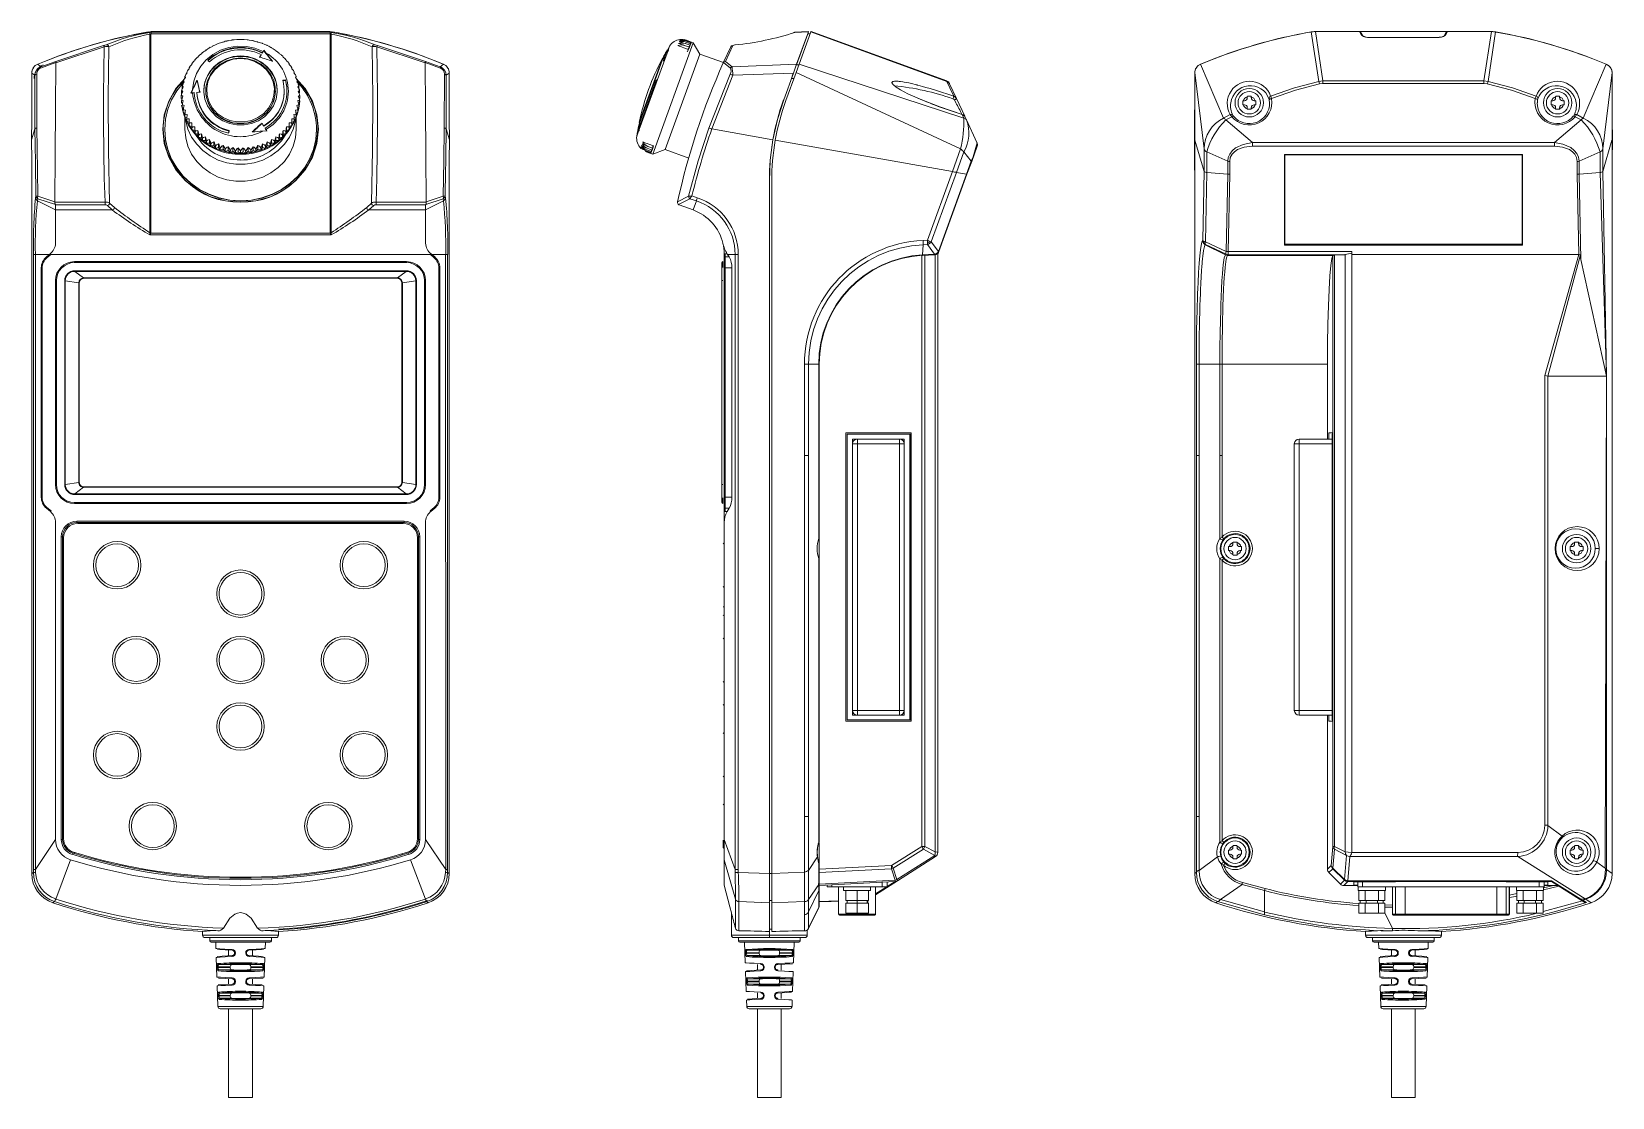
# Model space of a CAD drawing. Header units: millimetres. Extents: x 51 to 385, y 33 to 258.
import ezdxf

# ---------------------------------------------------------------- set-up
doc = ezdxf.new("R2010")
doc.units = ezdxf.units.MM

msp = doc.modelspace()

# ---------------------------------------------------------------- linework, layer by layer
at = {"color": 7, "linetype": 'Continuous', "lineweight": 15}
for p, q in [((76.24, 258.17), (76.55, 258.19)), ((76.27, 258.01), (76.24, 258.17)), ((76.58, 258.04), (76.27, 258.01)), ((76.5, 257.71), (76.3, 257.63)), ((76.3, 257.63), (76.3, 215.79)), ((76.5, 257.71), (76.5, 215.78)), ((114.29, 257.71), (76.5, 257.71)), ((76.58, 258.04), (76.55, 258.19)), ((76.55, 258.19), (114.23, 258.19)), ((114.2, 258.04), (76.58, 258.04)), ((114.23, 258.19), (114.2, 258.04)), ((114.52, 258.01), (114.2, 258.04)), ((114.23, 258.19), (114.55, 258.17)), ((114.29, 215.78), (114.29, 257.71)), ((114.49, 257.63), (114.29, 257.71)), ((114.49, 215.79), (114.49, 257.63)), ((114.52, 258.01), (114.55, 258.17)), ((215.11, 258.19), (212.19, 258.04)), ((212.21, 258.01), (212.19, 258.04)), ((212.21, 258.01), (215.1, 258.17)), ((214.94, 257.72), (212.57, 251.2)), ((215.1, 258.17), (212.61, 251.32)), ((213.14, 251.32), (215.62, 258.12)), ((214.94, 257.72), (215.47, 257.72)), ((215.11, 258.19), (215.1, 258.17)), ((215.62, 258.12), (215.64, 258.19)), ((215.62, 258.12), (244.29, 247.68)), ((215.64, 258.19), (244.25, 247.78)), ((215.64, 258.19), (217.75, 257.43)), ((321.08, 258.12), (322.68, 247.68)), ((321.68, 258.19), (321.37, 258.17)), ((359.36, 258.19), (321.68, 258.19)), ((321.96, 258.19), (323.55, 247.78)), ((331.23, 258.19), (321.96, 258.19)), ((331.67, 257.43), (331.23, 258.19)), ((331.5, 258.04), (331.93, 257.29)), ((347.63, 256.97), (333.42, 256.97)), ((347.6, 256.95), (333.44, 256.95)), ((349.12, 257.29), (349.55, 258.04)), ((349.82, 258.19), (349.38, 257.43)), ((349.82, 258.19), (359.09, 258.19)), ((357.49, 247.78), (359.09, 258.19)), ((358.37, 247.68), (359.96, 258.12)), ((359.68, 258.17), (359.36, 258.19)), ((66.54, 255.24), (56.43, 251.91)), ((66.67, 254.97), (56.48, 251.59)), ((87.61, 253.92), (87.3, 253.7)), ((87.98, 254.17), (88.13, 254.33)), ((88.5, 254.56), (88.15, 254.31)), ((88.85, 254.74), (89.02, 254.88)), ((89.45, 255.08), (89.02, 254.87)), ((89.77, 255.24), (89.95, 255.35)), ((90.73, 255.66), (90.92, 255.75)), ((91.46, 255.91), (90.92, 255.73)), ((91.73, 256), (91.92, 256.07)), ((92.76, 256.26), (92.95, 256.31)), ((93.56, 256.4), (92.96, 256.29)), ((93.8, 256.43), (94.01, 256.47)), ((94.86, 256.52), (95.07, 256.54)), ((95.71, 256.54), (95.08, 256.52)), ((95.92, 256.52), (96.15, 256.52)), ((96.77, 256.45), (96.15, 256.52)), ((96.98, 256.43), (97.22, 256.41)), ((98.03, 256.26), (98.29, 256.22)), ((98.86, 256.05), (98.28, 256.2)), ((99.06, 256), (99.34, 255.93)), ((99.72, 253.34), (99.72, 253.22)), ((99.99, 253.77), (99.99, 253.66)), ((100.05, 255.66), (100.36, 255.56)), ((100.3, 254.27), (100.79, 253.66)), ((100.3, 254.27), (100.3, 254.16)), ((100.84, 255.33), (100.35, 255.54)), ((101.02, 255.24), (101.36, 255.1)), ((101.77, 254.85), (101.36, 255.1)), ((101.94, 254.74), (102.31, 254.56)), ((102.66, 254.31), (102.29, 254.54)), ((103.49, 253.68), (103.2, 253.92)), ((134.31, 251.59), (124.12, 254.97)), ((134.35, 251.91), (124.25, 255.24)), ((185.3, 253.66), (179.44, 237.58)), ((182.28, 232.36), (190.83, 255.85)), ((192.22, 253.45), (184.89, 233.31)), ((184.99, 253.34), (185.36, 254.35)), ((184.99, 253.34), (185.12, 253.29)), ((185.66, 254.85), (185.27, 253.77)), ((185.27, 253.77), (185.34, 253.75)), ((185.62, 254.27), (185.3, 253.66)), ((185.46, 254.31), (185.36, 254.35)), ((185.83, 255.13), (185.43, 254.02)), ((188.84, 254.8), (189.85, 254.43)), ((189.01, 255.27), (190.02, 254.9)), ((189.15, 255.66), (190.17, 255.3)), ((189.26, 255.97), (190.28, 255.6)), ((189.35, 256.19), (190.36, 255.83)), ((189.39, 256.33), (190.41, 255.96)), ((190.43, 256), (189.41, 256.37)), ((189.53, 253.96), (189.85, 254.43)), ((189.72, 254.48), (190.02, 254.9)), ((190.02, 254.9), (189.85, 254.43)), ((189.91, 254.94), (190.17, 255.3)), ((190.17, 255.3), (190.02, 254.9)), ((190.07, 255.33), (190.28, 255.6)), ((190.28, 255.6), (190.17, 255.3)), ((190.2, 255.63), (190.36, 255.83)), ((190.36, 255.83), (190.28, 255.6)), ((190.31, 255.84), (190.41, 255.96)), ((190.41, 255.96), (190.36, 255.83)), ((190.39, 255.97), (190.43, 256)), ((190.43, 256), (190.41, 255.96)), ((190.83, 255.85), (190.43, 256)), ((192.22, 253.45), (190.83, 255.85)), ((197.18, 251.65), (192.22, 253.45)), ((197.15, 251.59), (198.71, 254.97)), ((197.6, 251.91), (199.14, 255.24)), ((198.71, 254.97), (198.8, 255.03)), ((52.65, 251.32), (53.31, 250.8)), ((53.24, 250.51), (56.47, 251.66)), ((53.31, 250.8), (56.43, 251.91)), ((56.47, 251.66), (56.48, 251.59)), ((84.57, 250.35), (84.57, 250.5)), ((84.67, 250.73), (84.58, 250.56)), ((85.3, 251.6), (85.16, 251.42)), ((86.77, 253.22), (86.53, 252.99)), ((104.28, 253.01), (104.03, 253.22)), ((104.97, 252.24), (104.78, 252.45)), ((105.63, 251.45), (105.51, 251.64)), ((106.2, 250.57), (106.09, 250.73)), ((134.31, 251.66), (137.54, 250.51)), ((134.31, 251.59), (134.31, 251.66)), ((137.48, 250.8), (134.35, 251.91)), ((138.14, 251.32), (137.48, 250.8)), ((184.62, 253.06), (179.32, 238.5)), ((184.33, 252.51), (179.44, 239.1)), ((184.88, 252.75), (184.68, 252.83)), ((197.15, 251.59), (197.19, 251.66)), ((197.19, 251.66), (198.64, 250.51)), ((199.01, 250.8), (197.6, 251.91)), ((212.61, 251.32), (199.01, 250.8)), ((212.61, 251.32), (211.94, 249.46)), ((212.51, 249.58), (213.14, 251.32)), ((212.57, 251.2), (213.1, 251.2)), ((213.14, 251.32), (247.85, 239.97)), ((297.77, 251.32), (302.62, 239.97)), ((378.43, 239.97), (383.28, 251.32)), ((51.39, 249.46), (52.01, 248.98)), ((51.39, 243.81), (51.39, 249.46)), ((52.01, 248.98), (52.03, 237.66)), ((52.44, 237.87), (52.42, 249.24)), ((83.08, 246.3), (83.08, 246.67)), ((83.32, 247.3), (83.32, 247.67)), ((83.65, 248.27), (83.65, 248.64)), ((83.72, 248.81), (83.68, 248.7)), ((84.06, 249.38), (84.06, 249.59)), ((84.16, 249.79), (84.08, 249.65)), ((86.22, 247.87), (86.22, 247.98)), ((104.85, 247.92), (104.85, 248.03)), ((106.7, 249.66), (106.63, 249.8)), ((106.72, 249.59), (106.72, 249.37)), ((107.12, 248.7), (107.08, 248.81)), ((107.43, 247.71), (107.41, 247.78)), ((107.47, 247.67), (107.47, 247.3)), ((107.7, 246.67), (107.7, 246.3)), ((138.36, 249.24), (138.35, 237.87)), ((138.77, 248.98), (138.76, 237.66)), ((139.39, 249.46), (138.77, 248.98)), ((139.39, 243.81), (139.39, 249.46)), ((183.18, 248.03), (179.47, 237.86)), ((179.54, 238.35), (183.02, 247.93)), ((183.13, 247.9), (183.02, 247.93)), ((198.57, 249.24), (194.12, 237.87)), ((199.17, 248.98), (194.74, 237.66)), ((211.94, 249.46), (199.17, 248.98)), ((209.88, 243.81), (211.94, 249.46)), ((210.35, 243.64), (212.51, 249.58)), ((211.84, 249.2), (211.52, 248.33)), ((211.52, 248.33), (212.06, 248.33)), ((212.39, 249.26), (212.42, 249.32)), ((247.18, 233.45), (212.51, 249.58)), ((244.26, 247.76), (244.25, 247.78)), ((244.29, 247.68), (244.26, 247.76)), ((244.64, 247.5), (244.81, 247.26)), ((244.85, 247.18), (244.81, 247.26)), ((244.85, 247.18), (246.3, 244.08)), ((298.52, 233.45), (296.52, 249.58)), ((296.52, 243.64), (296.52, 249.58)), ((296.52, 243.81), (296.52, 249.46)), ((322.68, 247.68), (323.55, 247.78)), ((322.86, 247.18), (323.55, 247.26)), ((323.55, 247.78), (323.55, 247.26)), ((323.55, 247.78), (357.49, 247.78)), ((323.55, 247.26), (357.49, 247.26)), ((357.49, 247.26), (357.49, 247.78)), ((357.49, 247.78), (358.37, 247.68)), ((357.49, 247.26), (358.19, 247.18)), ((382.53, 233.45), (384.52, 249.58)), ((384.52, 249.58), (384.52, 243.64)), ((384.52, 243.81), (384.52, 249.46)), ((82.89, 244.26), (82.89, 244.63)), ((82.89, 244.26), (82.89, 244.11)), ((82.89, 244.26), (83.04, 244.06)), ((82.94, 245.28), (82.94, 245.65)), ((82.94, 243.23), (82.94, 243.6)), ((84.95, 245.26), (85.3, 246.01)), ((86.18, 245.39), (86.18, 245.28)), ((88.04, 245.73), (88.04, 245.69)), ((102.74, 245.69), (102.74, 245.73)), ((104.61, 245.58), (104.61, 245.69)), ((107.75, 244.06), (107.89, 244.26)), ((107.76, 245.13), (107.85, 245.28)), ((107.85, 245.65), (107.85, 245.28)), ((107.85, 243.6), (107.85, 243.23)), ((107.89, 244.63), (107.89, 244.26)), ((107.89, 244.11), (107.89, 244.26)), ((246.19, 243.19), (245.87, 243.8)), ((246.3, 244.08), (248.05, 240.33)), ((306.65, 242.85), (306.65, 243.54)), ((306.73, 243.62), (306.76, 243.62)), ((306.99, 243.62), (306.76, 243.62)), ((307.59, 244.45), (307.59, 244.48)), ((307.59, 244.22), (307.59, 244.45)), ((307.68, 244.57), (308.37, 244.57)), ((308.45, 244.48), (308.45, 244.45)), ((308.45, 244.22), (308.45, 244.45)), ((309.06, 243.62), (309.29, 243.62)), ((309.29, 243.62), (309.31, 243.62)), ((309.4, 243.54), (309.4, 242.85)), ((312.3, 243.19), (312.24, 243.8)), ((368.81, 243.8), (368.75, 243.19)), ((371.65, 242.85), (371.65, 243.54)), ((371.73, 243.62), (371.76, 243.62)), ((371.99, 243.62), (371.76, 243.62)), ((372.59, 244.45), (372.59, 244.48)), ((372.59, 244.22), (372.59, 244.45)), ((372.68, 244.57), (373.37, 244.57)), ((373.45, 244.48), (373.45, 244.45)), ((373.45, 244.22), (373.45, 244.45)), ((374.06, 243.62), (374.29, 243.62)), ((374.29, 243.62), (374.31, 243.62)), ((374.4, 243.54), (374.4, 242.85)), ((82.94, 243.23), (83.15, 243)), ((83.08, 242.22), (83.08, 242.59)), ((83.08, 242.22), (83.37, 241.96)), ((83.32, 241.22), (83.32, 241.59)), ((83.32, 241.22), (83.67, 240.95)), ((83.65, 240.24), (83.65, 240.61)), ((83.65, 240.24), (84.14, 239.93)), ((83.68, 240.01), (83.68, 237.61)), ((106.64, 239.93), (107.14, 240.24)), ((107.11, 240.95), (107.47, 241.22)), ((107.11, 237.61), (107.11, 240.01)), ((107.14, 240.24), (107.14, 240.61)), ((107.42, 241.96), (107.7, 242.22)), ((107.47, 241.22), (107.47, 241.59)), ((107.63, 243), (107.85, 243.23)), ((107.7, 242.59), (107.7, 242.22)), ((247.51, 240.7), (247.85, 239.97)), ((248.08, 240.25), (248.4, 239.57)), ((303.98, 240.7), (302.62, 239.97)), ((304.34, 240.25), (303.06, 239.57)), ((306.76, 242.76), (306.73, 242.76)), ((306.99, 242.76), (306.76, 242.76)), ((307.59, 242.16), (307.59, 241.93)), ((307.59, 241.9), (307.59, 241.93)), ((308.37, 241.82), (307.68, 241.82)), ((308.45, 242.16), (308.45, 241.93)), ((308.45, 241.93), (308.45, 241.9)), ((309.06, 242.76), (309.29, 242.76)), ((309.31, 242.76), (309.29, 242.76)), ((371.76, 242.76), (371.73, 242.76)), ((371.99, 242.76), (371.76, 242.76)), ((372.59, 242.16), (372.59, 241.93)), ((372.59, 241.9), (372.59, 241.93)), ((373.37, 241.82), (372.68, 241.82)), ((373.45, 242.16), (373.45, 241.93)), ((373.45, 241.93), (373.45, 241.9)), ((374.06, 242.76), (374.29, 242.76)), ((374.31, 242.76), (374.29, 242.76)), ((376.71, 240.25), (377.99, 239.57)), ((377.06, 240.7), (378.43, 239.97)), ((51.35, 235.39), (52.03, 237.66)), ((79.4, 237.58), (79.4, 237.51)), ((84.06, 239.29), (84.06, 239.66)), ((84.06, 239.29), (84.59, 239.02)), ((84.57, 238.38), (84.57, 238.75)), ((85.12, 238.16), (85.12, 238.94)), ((85.15, 237.52), (85.15, 237.89)), ((85.15, 237.52), (85.73, 237.34)), ((85.73, 237.34), (85.73, 238.12)), ((85.73, 237.34), (85.82, 236.71)), ((85.82, 236.71), (85.82, 237.08)), ((85.82, 236.71), (86.42, 236.58)), ((86.42, 236.58), (86.42, 237.36)), ((87.17, 235.87), (87.17, 236.65)), ((99.92, 238.81), (99.92, 238.92)), ((100.93, 237.27), (100.09, 237.22)), ((100.28, 238.35), (100.28, 238.23)), ((100.58, 237.74), (100.58, 237.86)), ((103.62, 235.87), (103.62, 236.65)), ((104.37, 236.58), (104.37, 237.36)), ((104.37, 236.58), (104.97, 236.71)), ((104.97, 236.71), (105.05, 237.34)), ((104.97, 236.71), (104.97, 237.08)), ((105.05, 237.34), (105.05, 238.12)), ((105.05, 237.34), (105.63, 237.52)), ((105.63, 237.52), (105.66, 238.16)), ((105.63, 237.52), (105.63, 237.89)), ((105.66, 238.16), (105.66, 238.94)), ((105.66, 238.16), (106.22, 238.38)), ((106.22, 238.38), (106.22, 238.75)), ((106.72, 239.29), (106.72, 239.66)), ((111.4, 237.51), (111.4, 237.58)), ((139.43, 235.39), (138.76, 237.66)), ((179.31, 237.22), (178.92, 236.13)), ((179.43, 237.27), (179.31, 237.22)), ((179.54, 238.35), (179.64, 238.31)), ((207.62, 235.39), (194.74, 237.66)), ((248.4, 239.57), (250.63, 234.78)), ((303.06, 239.57), (308.7, 234.78)), ((372.35, 234.78), (377.99, 239.57)), ((86.42, 236.58), (86.55, 235.95)), ((86.55, 235.95), (86.55, 236.32)), ((86.55, 235.95), (87.17, 235.87)), ((87.17, 235.87), (87.36, 235.26)), ((87.36, 235.26), (87.36, 235.63)), ((87.36, 235.26), (87.98, 235.23)), ((87.98, 235.23), (87.98, 236.01)), ((87.98, 235.23), (88.22, 234.64)), ((88.22, 234.64), (88.22, 235)), ((88.22, 234.64), (88.85, 234.66)), ((88.85, 234.66), (88.85, 235.44)), ((88.85, 234.66), (89.14, 234.08)), ((89.14, 234.08), (89.14, 234.45)), ((89.14, 234.08), (89.77, 234.16)), ((89.77, 234.16), (89.77, 234.94)), ((89.77, 234.16), (90.11, 233.61)), ((90.11, 233.61), (90.11, 233.98)), ((90.11, 233.61), (90.73, 233.73)), ((90.73, 233.73), (90.73, 234.52)), ((90.73, 233.73), (91.12, 233.22)), ((91.12, 233.22), (91.12, 233.59)), ((91.12, 233.22), (91.73, 233.39)), ((91.73, 233.39), (91.73, 234.18)), ((91.73, 233.39), (92.16, 232.91)), ((92.16, 232.91), (92.16, 233.28)), ((92.76, 233.14), (92.76, 233.92)), ((93.8, 232.96), (93.8, 233.74)), ((94.86, 233.66), (94.86, 232.87)), ((95.92, 232.87), (95.92, 233.66)), ((96.98, 232.96), (96.98, 233.74)), ((98.03, 233.14), (98.03, 233.92)), ((98.63, 232.91), (99.06, 233.39)), ((98.63, 232.91), (98.63, 233.28)), ((99.06, 233.39), (99.06, 234.18)), ((99.06, 233.39), (99.67, 233.22)), ((99.67, 233.22), (100.05, 233.73)), ((99.67, 233.22), (99.67, 233.59)), ((100.05, 233.73), (100.05, 234.52)), ((100.05, 233.73), (100.68, 233.61)), ((100.68, 233.61), (101.02, 234.16)), ((100.68, 233.61), (100.68, 233.98)), ((101.02, 234.16), (101.02, 234.94)), ((101.02, 234.16), (101.64, 234.08)), ((101.64, 234.08), (101.94, 234.66)), ((101.64, 234.08), (101.64, 234.45)), ((101.94, 234.66), (101.94, 235.44)), ((101.94, 234.66), (102.56, 234.64)), ((102.56, 234.64), (102.81, 235.23)), ((102.56, 234.64), (102.56, 235)), ((102.81, 235.23), (102.81, 236.01)), ((102.81, 235.23), (103.43, 235.26)), ((103.43, 235.26), (103.62, 235.87)), ((103.43, 235.26), (103.43, 235.63)), ((103.62, 235.87), (104.23, 235.95)), ((104.23, 235.95), (104.37, 236.58)), ((104.23, 235.95), (104.23, 236.32)), ((182.02, 232.91), (181.01, 233.28)), ((182.13, 233.22), (181.12, 233.59)), ((182.28, 233.61), (181.26, 233.98)), ((182.45, 234.08), (181.43, 234.45)), ((182.02, 232.91), (182.04, 233.26)), ((182.13, 233.22), (182.16, 233.65)), ((182.28, 233.61), (182.13, 233.22)), ((182.28, 233.61), (182.32, 234.13)), ((182.45, 234.08), (182.28, 233.61)), ((182.28, 232.36), (184.89, 233.31)), ((184.89, 233.31), (189.87, 231.5)), ((208.11, 235.3), (245.45, 228.72)), ((245.46, 228.72), (247.18, 233.45)), ((249.51, 230.83), (250.67, 234.02)), ((250.63, 234.78), (250.63, 234.74)), ((296.56, 235.3), (298.52, 228.72)), ((298.52, 228.72), (298.52, 233.45)), ((308.7, 234.78), (308.7, 234.02)), ((308.7, 234.78), (372.35, 234.78)), ((308.7, 234.02), (372.35, 234.02)), ((372.35, 234.02), (372.35, 234.78)), ((384.48, 235.3), (382.53, 228.72)), ((382.53, 228.72), (382.53, 233.45)), ((92.16, 232.91), (92.76, 233.14)), ((92.76, 233.14), (93.22, 232.69)), ((93.22, 232.69), (93.22, 233.06)), ((93.22, 232.69), (93.8, 232.96)), ((93.8, 232.96), (94.3, 232.56)), ((94.3, 232.56), (94.3, 232.93)), ((94.3, 232.56), (94.86, 232.87)), ((94.86, 232.87), (95.39, 232.51)), ((95.39, 232.51), (95.39, 232.88)), ((95.39, 232.51), (95.92, 232.87)), ((95.92, 232.87), (96.48, 232.56)), ((96.48, 232.56), (96.98, 232.96)), ((96.48, 232.56), (96.48, 232.93)), ((96.98, 232.96), (97.56, 232.69)), ((97.56, 232.69), (98.03, 233.14)), ((97.56, 232.69), (97.56, 233.06)), ((98.03, 233.14), (98.63, 232.91)), ((181.87, 232.51), (180.86, 232.88)), ((181.89, 232.56), (180.88, 232.93)), ((181.94, 232.69), (180.92, 233.06)), ((181.89, 232.56), (181.87, 232.51)), ((181.87, 232.51), (181.87, 232.56)), ((181.87, 232.51), (182.28, 232.36)), ((181.89, 232.56), (181.89, 232.71)), ((181.94, 232.69), (181.89, 232.56)), ((181.94, 232.69), (181.94, 232.94)), ((182.02, 232.91), (181.94, 232.69)), ((182.13, 233.22), (182.02, 232.91)), ((246.29, 228.52), (247.85, 232.83)), ((249.41, 230.87), (247.85, 232.83)), ((248.43, 228.15), (249.41, 230.87)), ((248.52, 228.11), (249.51, 230.83)), ((249.51, 230.83), (249.41, 230.87)), ((303.47, 230.87), (299.08, 232.83)), ((299.08, 228.52), (299.08, 232.83)), ((303.47, 228.15), (303.47, 230.87)), ((303.91, 228.11), (303.91, 230.83)), ((365.62, 232.26), (315.42, 232.26)), ((315.42, 232.26), (315.42, 213.2)), ((315.52, 232.19), (365.53, 232.19)), ((315.52, 213.33), (315.52, 232.19)), ((365.52, 232.19), (365.52, 213.33)), ((365.62, 213.2), (365.62, 232.26)), ((377.13, 230.83), (377.13, 228.11)), ((377.57, 230.87), (381.97, 232.83)), ((377.57, 228.15), (377.57, 230.87)), ((381.97, 232.83), (381.97, 228.53)), ((51.39, 80.7), (51.39, 226.71)), ((139.39, 80.7), (139.39, 226.71)), ((206.86, 80.7), (206.86, 226.71)), ((207.36, 80.7), (207.36, 226.71)), ((240.17, 214.2), (245.45, 228.72)), ((240.96, 213.9), (246.29, 228.52)), ((248.43, 228.15), (242.49, 211.84)), ((242.59, 211.81), (248.52, 228.11)), ((246.29, 228.52), (248.43, 228.15)), ((296.52, 80.7), (296.52, 226.71)), ((296.52, 80.7), (296.52, 226.71)), ((298.24, 214.2), (298.52, 228.72)), ((298.8, 213.9), (299.08, 228.52)), ((299.08, 228.52), (303.47, 228.15)), ((303.47, 228.15), (303.16, 211.84)), ((303.6, 211.81), (303.91, 228.11)), ((377.13, 228.11), (377.46, 211.19)), ((381.96, 228.52), (377.57, 228.15)), ((377.92, 210.15), (377.57, 228.15)), ((383.32, 185.57), (381.96, 228.52)), ((382.53, 228.72), (383.32, 185.57)), ((384.52, 80.7), (384.52, 226.71)), ((384.52, 80.7), (384.52, 226.71)), ((52.25, 223.55), (52.19, 223.17)), ((56.24, 222.27), (52.66, 223.48)), ((138.12, 223.48), (134.55, 222.27)), ((138.54, 223.55), (138.6, 223.17)), ((189.84, 223.48), (187.53, 222.27)), ((190.53, 223.55), (191.68, 223.17)), ((52.61, 222.51), (52.68, 222.96)), ((56.39, 220.59), (52.61, 222.51)), ((52.68, 222.96), (56.36, 221.72)), ((56.24, 222.23), (56.24, 222.27)), ((56.24, 222.23), (66.83, 222.23)), ((66.83, 221.66), (56.39, 221.66)), ((56.39, 221.66), (56.39, 220.59)), ((56.39, 220.59), (68.35, 220.59)), ((56.39, 213.56), (56.39, 220.59)), ((68.35, 220.59), (67.32, 221.53)), ((67.8, 222.04), (68.8, 221.13)), ((121.98, 221.13), (122.98, 222.04)), ((123.47, 221.53), (122.43, 220.59)), ((122.43, 220.59), (134.39, 220.59)), ((123.95, 222.23), (134.55, 222.23)), ((134.39, 221.66), (123.95, 221.66)), ((138.18, 222.51), (134.39, 220.59)), ((134.39, 220.59), (134.39, 221.66)), ((134.39, 220.59), (134.39, 213.56)), ((134.42, 221.72), (138.11, 222.96)), ((134.55, 222.27), (134.55, 222.23)), ((138.11, 222.96), (138.18, 222.51)), ((187.53, 222.27), (187.52, 222.23)), ((187.72, 221.72), (190.11, 222.96)), ((190.78, 220.59), (187.84, 221.66)), ((190.11, 222.96), (191.48, 222.51)), ((191.48, 222.51), (190.78, 220.59)), ((76.29, 215.32), (114.5, 215.32)), ((76.3, 215.75), (76.3, 215.79)), ((76.49, 215.7), (76.3, 215.75)), ((76.49, 215.7), (76.5, 215.78)), ((76.49, 215.7), (114.3, 215.7)), ((114.3, 215.7), (114.29, 215.78)), ((114.48, 215.75), (114.3, 215.7)), ((114.49, 215.79), (114.48, 215.75)), ((239.16, 211.13), (239.29, 213.26)), ((239.27, 214.15), (240.17, 214.2)), ((239.29, 213.26), (240.19, 213.31)), ((240.51, 213.71), (240.19, 213.67)), ((241.7, 211.26), (240.19, 213.31)), ((240.51, 213.71), (240.64, 214.02)), ((240.64, 213.51), (240.51, 213.71)), ((240.96, 213.9), (242.49, 211.84)), ((298.2, 214.15), (298.24, 214.2)), ((298.47, 213.71), (298.39, 213.67)), ((298.47, 213.71), (298.41, 214.02)), ((298.73, 213.51), (298.47, 213.71)), ((298.75, 213.26), (298.8, 213.31)), ((302.99, 211.13), (298.75, 213.26)), ((298.8, 213.9), (303.16, 211.84)), ((303.12, 211.26), (298.8, 213.31)), ((365.52, 213.4), (315.52, 213.4)), ((365.52, 213.33), (315.52, 213.33)), ((51.74, 81.55), (51.74, 211.19)), ((51.74, 211.19), (52.16, 211.19)), ((52.16, 211.19), (52.16, 81.55)), ((55.08, 211.19), (52.16, 211.19)), ((55.24, 211.33), (54.47, 210.68)), ((54.47, 210.68), (54.59, 210.52)), ((55.39, 211.19), (54.59, 210.52)), ((55.25, 211.34), (55.24, 211.33)), ((55.39, 211.19), (55.25, 211.34)), ((135.4, 211.19), (55.39, 211.19)), ((135.53, 211.34), (135.4, 211.19)), ((136.19, 210.52), (135.4, 211.19)), ((135.54, 211.33), (135.53, 211.34)), ((135.54, 211.33), (136.32, 210.68)), ((135.71, 211.19), (138.63, 211.19)), ((136.19, 210.52), (136.32, 210.68)), ((138.63, 211.19), (138.64, 81.55)), ((139.05, 211.19), (139.05, 81.54)), ((197.56, 211.33), (197.36, 211.34)), ((197.36, 211.34), (197.36, 211.19)), ((197.36, 210.52), (197.36, 211.19)), ((197.36, 208.38), (197.36, 210.52)), ((197.56, 211.33), (197.56, 210.68)), ((197.98, 211.33), (197.56, 211.33)), ((197.56, 210.68), (197.56, 208.38)), ((198.4, 210.68), (197.56, 210.68)), ((197.98, 211.33), (198.07, 211.19)), ((198.07, 211.19), (199.65, 211.19)), ((198.4, 210.68), (198.07, 211.19)), ((199.65, 211.19), (199.65, 81.55)), ((200.31, 211.19), (200.31, 81.54)), ((238.97, 211.01), (238.97, 86.42)), ((239.16, 211.13), (241.7, 211.26)), ((239.16, 211.02), (241.7, 211.16)), ((239.64, 211.05), (239.64, 86.42)), ((241.81, 211.17), (241.81, 85.23)), ((242.36, 211.19), (242.59, 211.81)), ((242.36, 211.19), (242.36, 211.46)), ((242.36, 211.19), (242.36, 85.09)), ((302.99, 211.13), (303.12, 211.26)), ((303.43, 211.02), (303.57, 211.16)), ((325.68, 211.02), (303.43, 211.02)), ((303.57, 211.16), (328.14, 211.16)), ((329.64, 211.81), (303.6, 211.81)), ((315.42, 213.2), (365.62, 213.2)), ((325.68, 211.02), (325.66, 211.01)), ((325.66, 211.01), (325.66, 86.42)), ((328.14, 211.16), (325.97, 211.05)), ((325.97, 211.05), (325.97, 86.42)), ((328.14, 211.16), (328.25, 211.17)), ((328.25, 211.17), (328.25, 85.23)), ((329.63, 211.19), (329.64, 211.81)), ((329.63, 211.19), (329.63, 211.46)), ((377.46, 211.19), (329.63, 211.19)), ((329.63, 211.19), (329.63, 85.09)), ((370.29, 185.66), (377.48, 211.19)), ((377.77, 210.94), (370.99, 185.57)), ((377.46, 211.19), (377.48, 211.19)), ((377.92, 210.15), (377.77, 210.94)), ((383.32, 185.57), (377.92, 210.15)), ((53.39, 208.38), (53.59, 208.38)), ((53.39, 208.38), (53.39, 207.92)), ((53.39, 207.92), (53.39, 160.01)), ((53.59, 208.38), (53.59, 207.92)), ((53.59, 207.92), (53.59, 160.01)), ((60.39, 209.69), (60.39, 209.49)), ((130.39, 209.69), (60.39, 209.69)), ((60.39, 209.49), (130.39, 209.49)), ((130.31, 207.79), (60.47, 207.79)), ((60.47, 207.63), (130.31, 207.63)), ((62.32, 206.25), (60.47, 207.63)), ((128.47, 206.25), (130.31, 207.63)), ((130.39, 209.69), (130.39, 209.49)), ((137.19, 160.01), (137.19, 208.38)), ((137.19, 208.38), (137.39, 208.38)), ((137.39, 208.38), (137.39, 160.01)), ((196.86, 209.49), (196.86, 205.69)), ((197.06, 208.46), (197.06, 209.69)), ((197.36, 160.01), (197.36, 208.38)), ((197.36, 208.38), (197.56, 208.38)), ((198.98, 208.38), (197.56, 208.38)), ((197.56, 208.38), (197.56, 160.01)), ((198.98, 160.01), (198.98, 208.38)), ((56.59, 205.69), (56.39, 205.69)), ((56.39, 205.69), (56.39, 162.69)), ((56.59, 162.69), (56.59, 205.69)), ((58.33, 205.68), (58.33, 162.7)), ((58.44, 205.68), (58.44, 162.7)), ((58.44, 205.68), (61.28, 205.23)), ((61.28, 163.15), (61.28, 205.23)), ((61.37, 163.17), (61.37, 205.21)), ((61.39, 205.19), (61.37, 205.21)), ((61.39, 205.19), (61.39, 163.19)), ((128.47, 206.25), (62.32, 206.25)), ((128.42, 206.22), (62.37, 206.22)), ((62.37, 206.22), (62.39, 206.19)), ((128.4, 206.19), (62.39, 206.19)), ((128.4, 206.19), (128.42, 206.22)), ((129.39, 205.19), (129.41, 205.21)), ((129.39, 163.19), (129.39, 205.19)), ((129.41, 163.17), (129.41, 205.21)), ((129.5, 205.23), (132.34, 205.68)), ((129.5, 163.15), (129.5, 205.23)), ((132.34, 205.68), (132.34, 162.7)), ((132.45, 162.7), (132.45, 205.68)), ((134.19, 205.69), (134.19, 162.69)), ((134.39, 205.69), (134.19, 205.69)), ((134.39, 162.69), (134.39, 205.69)), ((196.86, 205.69), (196.86, 162.69)), ((197.06, 205.69), (196.86, 205.69)), ((214.28, 168.82), (214.28, 188.06)), ((215.12, 168.82), (215.12, 188.06)), ((217.26, 188.06), (215.12, 188.06)), ((217.26, 168.82), (217.26, 188.06)), ((217.36, 168.82), (217.36, 188.06)), ((296.89, 168.82), (296.89, 188.06)), ((301.84, 188.06), (297.45, 188.06)), ((297.45, 168.82), (297.45, 188.06)), ((302.28, 188.06), (301.84, 188.06)), ((301.84, 168.82), (301.84, 188.06)), ((302.28, 188.06), (324.52, 188.06)), ((302.28, 168.82), (302.28, 188.06)), ((324.52, 188.06), (324.52, 172.29)), ((370.29, 185.66), (370.29, 90.83)), ((370.98, 185.57), (370.99, 185.57)), ((370.98, 90.83), (370.98, 185.57)), ((370.99, 185.57), (383.32, 185.57)), ((383.03, 81.79), (383.32, 185.57)), ((383.32, 185.57), (383.34, 81.56)), ((222.96, 173.59), (222.96, 112.79)), ((236.76, 173.59), (222.96, 173.59)), ((223.26, 113.09), (223.26, 173.29)), ((236.46, 173.29), (223.26, 173.29)), ((236.46, 113.09), (236.46, 173.29)), ((236.66, 112.79), (236.66, 173.59)), ((236.76, 112.79), (236.76, 173.59)), ((324.82, 173.59), (324.82, 172.29)), ((325.54, 173.59), (324.82, 173.59)), ((325.52, 113.09), (325.52, 173.29)), ((325.54, 112.79), (325.54, 173.59)), ((225.41, 172.29), (224.41, 172.29)), ((224.41, 172.29), (224.41, 171.29)), ((224.41, 115.09), (224.41, 171.29)), ((224.41, 171.29), (225.41, 171.29)), ((225.41, 171.29), (225.41, 172.29)), ((234.31, 172.29), (225.41, 172.29)), ((225.41, 115.09), (225.41, 171.29)), ((225.41, 171.29), (234.31, 171.29)), ((234.31, 171.29), (234.31, 172.29)), ((235.31, 172.29), (234.31, 172.29)), ((234.31, 171.29), (234.31, 115.09)), ((234.31, 171.29), (235.31, 171.29)), ((235.31, 171.29), (235.31, 172.29)), ((235.31, 115.09), (235.31, 171.29)), ((317.52, 171.29), (317.52, 115.09)), ((317.52, 171.29), (318.52, 171.29)), ((325.52, 172.29), (318.52, 172.29)), ((318.52, 115.09), (318.52, 171.29)), ((318.52, 171.29), (325.52, 171.29)), ((214.28, 92.73), (214.28, 168.82)), ((214.28, 168.82), (215.12, 168.82)), ((215.12, 168.82), (215.12, 92.73)), ((217.26, 168.82), (217.26, 151.33)), ((217.26, 168.82), (217.36, 168.82)), ((217.36, 151.61), (217.36, 168.82)), ((296.89, 92.73), (296.89, 168.82)), ((296.89, 168.82), (297.45, 168.82)), ((297.45, 168.82), (297.45, 92.73)), ((301.84, 168.82), (302.28, 168.82)), ((301.84, 168.82), (301.84, 151.33)), ((302.28, 151.61), (302.28, 168.82)), ((53.39, 160.01), (53.59, 160.01)), ((56.59, 162.69), (56.39, 162.69)), ((58.44, 162.7), (61.28, 163.15)), ((62.32, 162.13), (60.47, 160.75)), ((130.31, 160.75), (60.47, 160.75)), ((60.47, 160.59), (130.31, 160.59)), ((61.39, 163.19), (61.37, 163.17)), ((62.32, 162.13), (128.47, 162.13)), ((62.39, 162.19), (62.37, 162.17)), ((128.42, 162.17), (62.37, 162.17)), ((62.39, 162.19), (128.4, 162.19)), ((128.4, 162.19), (128.42, 162.17)), ((128.47, 162.13), (130.31, 160.75)), ((129.39, 163.19), (129.41, 163.17)), ((132.34, 162.7), (129.5, 163.15)), ((134.39, 162.69), (134.19, 162.69)), ((137.19, 160.01), (137.39, 160.01)), ((197.06, 162.69), (196.86, 162.69)), ((196.86, 162.69), (196.86, 158.89)), ((197.36, 160.01), (197.56, 160.01)), ((197.36, 157.86), (197.36, 160.01)), ((198.98, 160.01), (197.56, 160.01)), ((197.56, 160.01), (197.56, 157.71)), ((54.59, 157.86), (54.47, 157.71)), ((54.47, 157.71), (55.32, 156.99)), ((54.59, 157.86), (55.45, 157.14)), ((55.45, 157.14), (55.32, 156.99)), ((130.39, 158.89), (60.39, 158.89)), ((60.39, 158.89), (60.39, 158.69)), ((60.39, 158.69), (130.39, 158.69)), ((130.39, 158.89), (130.39, 158.69)), ((135.34, 157.14), (136.19, 157.86)), ((135.47, 156.99), (135.34, 157.14)), ((136.32, 157.71), (135.47, 156.99)), ((136.19, 157.86), (136.32, 157.71)), ((197.06, 158.69), (197.06, 159.92)), ((197.36, 157.14), (197.36, 157.86)), ((197.36, 156.99), (197.36, 157.14)), ((197.36, 156.99), (197.56, 156.99)), ((197.36, 154.69), (197.36, 156.99)), ((198.4, 157.71), (197.56, 157.71)), ((197.56, 157.71), (197.56, 156.99)), ((197.56, 156.99), (197.94, 156.99)), ((197.94, 156.99), (198.4, 157.71)), ((56.39, 154.69), (56.39, 87.89)), ((60.89, 154.69), (60.89, 154.99)), ((60.89, 154.99), (129.89, 154.99)), ((60.89, 154.69), (129.89, 154.69)), ((129.69, 154.49), (61.09, 154.49)), ((129.89, 154.69), (129.89, 154.99)), ((134.39, 87.89), (134.39, 154.69)), ((197.36, 87.89), (197.36, 154.69)), ((57.89, 151.69), (57.59, 151.69)), ((57.59, 87.89), (57.59, 151.69)), ((57.89, 87.89), (57.89, 151.69)), ((57.89, 150.29), (58.09, 150.43)), ((58.09, 151.49), (58.09, 88.04)), ((132.69, 88.04), (132.69, 151.49)), ((133.19, 151.69), (132.89, 151.69)), ((132.89, 151.69), (132.89, 87.89)), ((133.19, 151.69), (133.19, 87.89)), ((197.36, 150.39), (197.16, 150.19)), ((217.36, 151.61), (217.26, 151.33)), ((217.36, 146.89), (217.36, 151.45)), ((302.28, 151.61), (301.84, 151.33)), ((302.28, 151.61), (302.65, 151.28)), ((302.46, 151.04), (302.65, 151.28)), ((304.59, 150.45), (304.59, 150.48)), ((304.59, 150.22), (304.59, 150.45)), ((304.68, 150.57), (305.37, 150.57)), ((305.45, 150.48), (305.45, 150.45)), ((305.45, 150.22), (305.45, 150.45)), ((376.59, 150.45), (376.59, 150.48)), ((376.59, 150.22), (376.59, 150.45)), ((376.68, 150.57), (377.37, 150.57)), ((377.45, 150.48), (377.45, 150.45)), ((377.45, 150.22), (377.45, 150.45)), ((58.09, 147.96), (57.89, 148.09)), ((217.26, 147.05), (217.26, 92.73)), ((217.26, 147.05), (217.36, 146.77)), ((217.36, 92.73), (217.36, 146.77)), ((301.84, 147.05), (301.84, 92.73)), ((301.84, 147.05), (302.28, 146.77)), ((302.65, 147.1), (302.28, 146.77)), ((302.28, 92.73), (302.28, 146.77)), ((302.65, 147.1), (302.46, 147.35)), ((303.65, 148.85), (303.65, 149.54)), ((303.73, 149.62), (303.76, 149.62)), ((303.76, 148.76), (303.73, 148.76)), ((303.99, 149.62), (303.76, 149.62)), ((303.99, 148.76), (303.76, 148.76)), ((304.59, 148.16), (304.59, 147.93)), ((304.59, 147.9), (304.59, 147.93)), ((305.37, 147.82), (304.68, 147.82)), ((305.45, 148.16), (305.45, 147.93)), ((305.45, 147.93), (305.45, 147.9)), ((306.06, 149.62), (306.29, 149.62)), ((306.06, 148.76), (306.29, 148.76)), ((306.29, 149.62), (306.31, 149.62)), ((306.31, 148.76), (306.29, 148.76)), ((306.4, 149.54), (306.4, 148.85)), ((372.64, 149.19), (372.48, 149.19)), ((375.65, 148.85), (375.65, 149.54)), ((375.73, 149.62), (375.76, 149.62)), ((375.76, 148.76), (375.73, 148.76)), ((375.99, 149.62), (375.76, 149.62)), ((375.99, 148.76), (375.76, 148.76)), ((376.59, 148.16), (376.59, 147.93)), ((376.59, 147.9), (376.59, 147.93)), ((377.37, 147.82), (376.68, 147.82)), ((377.45, 148.16), (377.45, 147.93)), ((377.45, 147.93), (377.45, 147.9)), ((378.06, 149.62), (378.29, 149.62)), ((378.06, 148.76), (378.29, 148.76)), ((378.29, 149.62), (378.31, 149.62)), ((378.31, 148.76), (378.29, 148.76)), ((378.4, 149.54), (378.4, 148.85)), ((197.16, 141.19), (197.36, 140.99)), ((91.8, 136.98), (91.77, 136.93)), ((91.77, 136.93), (91.84, 136.93)), ((98.95, 136.93), (98.97, 136.93)), ((98.97, 136.93), (98.96, 136.95)), ((197.18, 136.93), (197.16, 136.95)), ((197.16, 136.93), (197.16, 136.95)), ((197.16, 136.93), (197.18, 136.93)), ((197.16, 135.19), (197.36, 134.99)), ((197.36, 130.39), (197.16, 130.19)), ((197.16, 121.19), (197.36, 120.99)), ((197.36, 116.39), (197.16, 116.19)), ((225.41, 115.09), (224.41, 115.09)), ((224.41, 115.09), (224.41, 114.09)), ((224.41, 114.09), (225.41, 114.09)), ((234.31, 115.09), (225.41, 115.09)), ((225.41, 114.09), (225.41, 115.09)), ((225.41, 114.09), (234.31, 114.09)), ((234.31, 115.09), (234.31, 114.09)), ((235.31, 115.09), (234.31, 115.09)), ((234.31, 114.09), (235.31, 114.09)), ((235.31, 114.09), (235.31, 115.09)), ((318.52, 115.09), (317.52, 115.09)), ((318.52, 115.09), (318.52, 114.09)), ((325.52, 115.09), (318.52, 115.09)), ((318.52, 114.09), (325.52, 114.09)), ((324.52, 114.09), (324.52, 81.59)), ((324.82, 114.09), (324.82, 112.79)), ((197.36, 110.39), (197.16, 110.19)), ((222.96, 112.79), (236.76, 112.79)), ((223.26, 113.09), (236.46, 113.09)), ((324.82, 112.79), (325.54, 112.79)), ((197.16, 101.19), (197.36, 100.99)), ((197.36, 95.39), (197.16, 95.19)), ((214.27, 80.96), (214.28, 92.73)), ((215.12, 92.73), (214.28, 92.73)), ((215.12, 81.35), (215.12, 92.73)), ((217.26, 92.73), (217.26, 87.33)), ((217.36, 87.61), (217.36, 92.73)), ((296.89, 80.96), (296.89, 92.73)), ((297.45, 92.73), (296.89, 92.73)), ((297.45, 81.35), (297.45, 92.73)), ((301.84, 92.73), (301.84, 87.33)), ((302.28, 87.61), (302.28, 92.73)), ((370.98, 90.83), (373.97, 88.59)), ((52.16, 81.55), (56.39, 87.89)), ((57.89, 87.89), (57.59, 87.89)), ((132.89, 87.89), (133.19, 87.89)), ((138.64, 81.55), (134.39, 87.89)), ((197.16, 86.19), (197.16, 87.72)), ((199.65, 81.55), (197.36, 87.89)), ((197.36, 83.59), (197.36, 87.89)), ((217.26, 87.33), (217.36, 87.61)), ((217.36, 82.43), (217.36, 87.17)), ((301.84, 87.33), (302.28, 87.61)), ((302.28, 87.61), (302.65, 87.28)), ((302.46, 87.04), (302.65, 87.28)), ((56.44, 75.32), (59.57, 83.59)), ((60.01, 85.03), (59.92, 84.74)), ((60.39, 85.19), (60.33, 84.87)), ((129.49, 84.7), (129.46, 84.88)), ((130.78, 85.03), (130.87, 84.74)), ((134.35, 75.32), (131.22, 83.59)), ((197.16, 86.19), (197.36, 85.99)), ((199.71, 75.32), (197.36, 83.59)), ((197.36, 83.59), (197.36, 78.19)), ((217, 84.2), (215.12, 81.35)), ((238.97, 86.42), (232.61, 82.39)), ((232.96, 81.8), (239.32, 85.83)), ((241.75, 84.49), (233.73, 79.4)), ((233.89, 79.16), (241.9, 84.25)), ((238.97, 86.42), (239.24, 86.42)), ((239.24, 86.42), (239.64, 86.42)), ((239.32, 85.83), (241.75, 84.49)), ((239.64, 86.42), (241.81, 85.23)), ((241.9, 84.25), (241.9, 84.25)), ((301.3, 84.2), (297.45, 81.35)), ((301.88, 85.19), (302, 84.33)), ((303.65, 84.85), (303.65, 85.54)), ((303.73, 85.62), (303.76, 85.62)), ((303.76, 84.76), (303.73, 84.76)), ((303.99, 85.62), (303.76, 85.62)), ((303.99, 84.76), (303.76, 84.76)), ((304.59, 86.45), (304.59, 86.48)), ((304.59, 86.22), (304.59, 86.45)), ((304.59, 84.16), (304.59, 83.93)), ((304.59, 83.9), (304.59, 83.93)), ((304.68, 86.57), (305.37, 86.57)), ((305.37, 83.82), (304.68, 83.82)), ((305.45, 86.48), (305.45, 86.45)), ((305.45, 86.22), (305.45, 86.45)), ((305.45, 84.16), (305.45, 83.93)), ((305.45, 83.93), (305.45, 83.9)), ((306.06, 85.62), (306.29, 85.62)), ((306.06, 84.76), (306.29, 84.76)), ((306.29, 85.62), (306.31, 85.62)), ((306.31, 84.76), (306.29, 84.76)), ((306.4, 85.54), (306.4, 84.85)), ((325.66, 86.42), (325.32, 82.39)), ((325.62, 81.8), (325.96, 85.83)), ((325.66, 86.42), (325.71, 86.42)), ((325.71, 86.42), (325.97, 86.42)), ((325.96, 85.83), (328.52, 84.49)), ((325.97, 86.42), (328.25, 85.23)), ((328.52, 84.49), (328.1, 79.4)), ((328.8, 79.16), (329.22, 84.25)), ((329.22, 84.25), (364.66, 84.25)), ((364.65, 85.09), (329.63, 85.09)), ((378.83, 75.37), (364.66, 84.25)), ((375.65, 84.85), (375.65, 85.54)), ((375.73, 85.62), (375.76, 85.62)), ((375.76, 84.76), (375.73, 84.76)), ((375.99, 85.62), (375.76, 85.62)), ((375.99, 84.76), (375.76, 84.76)), ((376.59, 86.45), (376.59, 86.48)), ((376.59, 86.22), (376.59, 86.45)), ((376.59, 84.16), (376.59, 83.93)), ((376.59, 83.9), (376.59, 83.93)), ((376.68, 86.57), (377.37, 86.57)), ((377.37, 83.82), (376.68, 83.82)), ((377.45, 86.48), (377.45, 86.45)), ((377.45, 86.22), (377.45, 86.45)), ((377.45, 84.16), (377.45, 83.93)), ((377.45, 83.93), (377.45, 83.9)), ((378.06, 85.62), (378.29, 85.62)), ((378.06, 84.76), (378.29, 84.76)), ((378.29, 85.62), (378.31, 85.62)), ((378.31, 84.76), (378.29, 84.76)), ((378.4, 85.54), (378.4, 84.85)), ((51.74, 80.94), (51.39, 80.7)), ((51.74, 80.94), (51.74, 81.55)), ((52.16, 81.55), (52.2, 80.91)), ((138.6, 80.91), (138.64, 81.55)), ((139.05, 81.54), (139.05, 80.94)), ((139.05, 80.94), (139.39, 80.7)), ((199.64, 80.91), (199.65, 81.55)), ((200.31, 81.54), (200.32, 80.94)), ((200.32, 80.94), (206.86, 80.7)), ((206.86, 74.53), (206.86, 80.7)), ((207.36, 80.7), (206.86, 80.7)), ((206.86, 75), (206.86, 80.7)), ((214.27, 80.96), (207.36, 80.7)), ((207.36, 74.53), (207.36, 80.7)), ((217.28, 82.7), (217.36, 82.46)), ((217.36, 78.8), (217.36, 82.46)), ((232.61, 82.39), (217.36, 81.59)), ((217.36, 80.88), (232.63, 81.68)), ((232.96, 81.8), (232.63, 81.68)), ((232.63, 81.68), (233.39, 79.3)), ((233.73, 79.4), (232.96, 81.8)), ((296.89, 80.96), (296.52, 80.7)), ((302.11, 82.7), (302.59, 82.46)), ((302.92, 82.84), (302.59, 82.46)), ((302.67, 83.08), (302.92, 82.84)), ((325.32, 82.39), (324.52, 81.59)), ((324.82, 80.88), (325.62, 81.68)), ((324.82, 80.88), (327.24, 78.46)), ((328.1, 79.4), (325.62, 81.8)), ((325.62, 81.8), (325.62, 81.68)), ((325.62, 81.68), (328.08, 79.3)), ((381.29, 83.09), (383.03, 81.79)), ((383.1, 81.72), (383.03, 81.79)), ((383.34, 81.56), (383.33, 81.41)), ((383.34, 81.56), (384.52, 80.7)), ((215.12, 75.19), (217.26, 78.38)), ((215.12, 72.58), (217.26, 77.1)), ((217.26, 78.38), (217.26, 77.1)), ((217.26, 77.1), (217.26, 73.59)), ((233.39, 79.3), (217.36, 78.46)), ((233.41, 79.01), (217.36, 78.17)), ((217.36, 77.52), (217.36, 78.8)), ((217.36, 77.52), (217.36, 74.03)), ((219.06, 77.92), (219.06, 78.26)), ((220.06, 77.92), (219.06, 77.92)), ((220.06, 77.92), (220.06, 78.31)), ((230.66, 77.92), (220.06, 77.92)), ((221.45, 72.12), (221.45, 77.92)), ((222.51, 77.92), (222.51, 77.12)), ((222.51, 77.12), (228.21, 77.12)), ((222.96, 75.02), (222.96, 77.12)), ((225.36, 77.12), (225.36, 75.02)), ((227.76, 75.02), (227.76, 77.12)), ((228.21, 77.12), (228.21, 77.92)), ((229.27, 76.23), (233.89, 79.16)), ((233.38, 79.01), (229.27, 76.4)), ((229.27, 77.92), (229.27, 72.12)), ((230.66, 77.92), (230.66, 78.92)), ((231.66, 77.92), (230.66, 77.92)), ((231.66, 77.92), (231.66, 78.92)), ((233.73, 79.4), (233.39, 79.3)), ((301.93, 75.19), (306.5, 78.38)), ((306.5, 78.38), (311.25, 77.1)), ((311.35, 77.52), (306.62, 78.8)), ((311.25, 77.1), (311.35, 77.52)), ((311.25, 72.58), (311.25, 77.1)), ((328.08, 79.3), (327.24, 78.46)), ((328.78, 79.01), (327.94, 78.17)), ((327.94, 78.17), (330.88, 78.17)), ((328.1, 79.4), (328.08, 79.3)), ((328.78, 79.01), (371.7, 79.01)), ((371.72, 79.16), (328.8, 79.16)), ((330.08, 78.92), (338.86, 78.92)), ((330.08, 78.27), (330.08, 78.92)), ((330.88, 77.92), (330.88, 78.92)), ((331.88, 77.92), (330.88, 77.92)), ((331.01, 77.92), (331.01, 77.12)), ((331.01, 77.12), (336.71, 77.12)), ((331.09, 77.12), (331.09, 75.02)), ((331.88, 77.92), (331.88, 78.92)), ((369.16, 77.92), (331.88, 77.92)), ((332.47, 75.02), (332.47, 77.12)), ((335.24, 75.02), (335.24, 77.12)), ((336.63, 75.02), (336.63, 77.12)), ((336.71, 77.12), (336.71, 77.92)), ((338.18, 77.92), (338.18, 72.12)), ((338.21, 77.92), (338.21, 72.12)), ((338.88, 77.92), (338.88, 72.12)), ((340.85, 77.92), (340.85, 72.12)), ((360.19, 77.92), (360.19, 72.12)), ((362.16, 77.92), (362.16, 72.12)), ((362.18, 78.92), (370.96, 78.92)), ((362.83, 77.92), (362.83, 72.12)), ((362.86, 72.12), (362.86, 77.92)), ((364.33, 77.92), (364.33, 77.12)), ((364.33, 77.12), (370.03, 77.12)), ((364.41, 77.12), (364.41, 75.02)), ((365.79, 75.02), (365.79, 77.12)), ((368.56, 75.02), (368.56, 77.12)), ((369.16, 78.92), (369.16, 77.92)), ((370.16, 77.92), (369.16, 77.92)), ((369.95, 75.02), (369.95, 77.12)), ((372.17, 78.17), (370.03, 77.7)), ((370.03, 77.24), (373.28, 78.02)), ((370.03, 77.12), (370.03, 77.92)), ((370.16, 77.92), (370.16, 78.92)), ((370.16, 78.17), (372.17, 78.17)), ((370.96, 78.92), (370.96, 78.27)), ((371.7, 79.01), (377.66, 75.28)), ((377.93, 75.28), (371.72, 79.16)), ((373.04, 78.17), (372.17, 78.17)), ((55.86, 74.53), (56.2, 74.77)), ((134.35, 75.32), (134.4, 75.33)), ((134.54, 74.75), (134.58, 74.77)), ((134.58, 74.77), (134.93, 74.53)), ((199.71, 75.32), (199.71, 75.33)), ((200.44, 74.77), (206.86, 74.53)), ((200.44, 74.75), (200.44, 74.77)), ((207.36, 75), (206.86, 75)), ((206.86, 75), (206.86, 74.81)), ((206.86, 68.45), (206.86, 74.53)), ((207.36, 74.53), (214.27, 74.79)), ((214.27, 74.79), (214.28, 72)), ((215.11, 69.09), (217.29, 73.56)), ((215.12, 72.58), (215.12, 75.19)), ((215.12, 69.14), (217.26, 73.59)), ((217.26, 73.59), (217.26, 73.6)), ((221.45, 74.91), (217.36, 74.76)), ((222.96, 75.02), (225.36, 75.02)), ((222.96, 72.32), (222.96, 74.42)), ((225.36, 74.42), (222.96, 74.42)), ((223.26, 74.42), (223.26, 75.02)), ((225.36, 75.02), (227.76, 75.02)), ((225.36, 74.42), (225.36, 75.02)), ((225.36, 72.32), (225.36, 74.42)), ((227.76, 74.42), (225.36, 74.42)), ((227.46, 74.42), (227.46, 75.02)), ((227.62, 75.02), (227.62, 74.42)), ((227.76, 72.32), (227.76, 74.42)), ((300.99, 74.53), (301.36, 74.79)), ((301.36, 74.79), (311.25, 72)), ((311.25, 72.58), (301.93, 75.19)), ((331.09, 75.02), (332.47, 75.02)), ((331.09, 72.32), (331.09, 74.42)), ((332.47, 74.42), (331.09, 74.42)), ((331.43, 74.42), (331.43, 75.02)), ((332.47, 75.02), (335.24, 75.02)), ((332.47, 72.32), (332.47, 74.42)), ((335.24, 74.42), (332.47, 74.42)), ((332.64, 74.42), (332.64, 75.02)), ((335.07, 75.02), (335.07, 74.42)), ((335.24, 75.02), (336.63, 75.02)), ((335.24, 72.32), (335.24, 74.42)), ((336.63, 74.42), (335.24, 74.42)), ((336.28, 74.42), (336.28, 75.02)), ((336.63, 72.32), (336.63, 74.42)), ((338.18, 74.06), (336.63, 74.04)), ((336.63, 73.59), (338.18, 73.6)), ((364.41, 76.47), (362.86, 76.14)), ((364.41, 75.02), (365.79, 75.02)), ((364.41, 72.32), (364.41, 74.42)), ((365.79, 74.42), (364.41, 74.42)), ((364.75, 74.42), (364.75, 75.02)), ((365.79, 75.02), (368.56, 75.02)), ((365.79, 72.32), (365.79, 74.42)), ((368.56, 74.42), (365.79, 74.42)), ((365.96, 74.42), (365.96, 75.02)), ((368.39, 75.02), (368.39, 74.42)), ((368.56, 75.02), (369.95, 75.02)), ((368.56, 72.32), (368.56, 74.42)), ((369.95, 74.42), (368.56, 74.42)), ((369.6, 74.42), (369.6, 75.02)), ((378.25, 74.92), (369.95, 72.67)), ((369.95, 72.32), (369.95, 74.42)), ((377.66, 75.28), (377.95, 75.1)), ((378.84, 75.36), (377.93, 75.28)), ((377.95, 75.1), (378.64, 74.67)), ((378.36, 75.05), (378.96, 75.29)), ((379.09, 74.6), (378.36, 75.05)), ((378.83, 75.37), (378.84, 75.36)), ((378.99, 75.3), (378.96, 75.29)), ((378.96, 75.29), (380.06, 74.53)), ((198.86, 72.47), (198.86, 67.67)), ((221.45, 72.12), (223.8, 72.12)), ((223.76, 71.92), (221.65, 71.92)), ((222.96, 72.32), (225.36, 72.32)), ((227.58, 71.92), (223.76, 71.92)), ((223.8, 72.32), (223.8, 72.12)), ((223.8, 72.12), (227.62, 72.12)), ((225.36, 72.32), (227.76, 72.32)), ((229.07, 71.92), (227.58, 71.92)), ((227.62, 72.32), (227.62, 72.12)), ((227.62, 72.12), (229.27, 72.12)), ((331.09, 72.32), (332.47, 72.32)), ((332.47, 72.32), (335.24, 72.32)), ((335.24, 72.32), (336.63, 72.32)), ((338.22, 69.14), (336.63, 72.36)), ((338.18, 72.12), (338.21, 72.12)), ((338.21, 72.12), (338.88, 72.12)), ((338.4, 71.92), (338.38, 71.92)), ((339.08, 71.92), (338.4, 71.92)), ((338.88, 72.12), (340.85, 72.12)), ((340.85, 71.92), (339.08, 71.92)), ((340.85, 72.12), (360.19, 72.12)), ((340.85, 72.12), (340.85, 71.92)), ((360.19, 71.92), (340.85, 71.92)), ((360.19, 72.12), (360.19, 71.92)), ((360.19, 72.12), (362.16, 72.12)), ((361.96, 71.92), (360.19, 71.92)), ((362.63, 71.92), (361.96, 71.92)), ((362.16, 72.12), (362.83, 72.12)), ((362.63, 71.92), (362.66, 71.92)), ((362.83, 72.12), (362.86, 72.12)), ((364.41, 72.32), (365.79, 72.32)), ((365.79, 72.32), (368.56, 72.32)), ((368.56, 72.32), (369.95, 72.32)), ((87.39, 68.45), (87.39, 67.69)), ((87.39, 67.69), (87.39, 68.45)), ((87.39, 67.69), (103.39, 67.69)), ((87.89, 67.19), (102.89, 67.19)), ((88.89, 67.19), (88.89, 66.49)), ((101.89, 66.49), (101.89, 67.19)), ((103.39, 67.69), (103.39, 68.45)), ((103.39, 68.45), (103.39, 67.69)), ((198.86, 67.69), (206.86, 67.69)), ((199.36, 67.19), (206.86, 67.19)), ((200.36, 67.19), (200.36, 66.49)), ((207.36, 68.95), (206.86, 68.95)), ((206.86, 67.69), (206.86, 68.45)), ((206.86, 68.45), (206.86, 67.69)), ((206.86, 67.19), (206.86, 67.69)), ((206.86, 67.19), (206.86, 67.69)), ((206.86, 67.69), (214.86, 67.69)), ((206.86, 67.19), (214.36, 67.19)), ((213.36, 66.49), (213.36, 67.19)), ((213.86, 67.19), (213.36, 67.19)), ((214.52, 68.62), (214.28, 68.59)), ((214.86, 67.69), (214.86, 68.75)), ((215.12, 69.19), (215.12, 69.14)), ((332.52, 67.69), (332.52, 68.45)), ((332.52, 68.45), (332.52, 67.69)), ((332.52, 67.69), (348.52, 67.69)), ((333.02, 67.19), (348.02, 67.19)), ((334.02, 67.19), (334.02, 66.49)), ((338.21, 68.62), (337.52, 68.59)), ((338.22, 69.14), (338.21, 68.62)), ((347.02, 66.49), (347.02, 67.19)), ((348.52, 68.45), (348.52, 67.69)), ((348.52, 67.69), (348.52, 68.45)), ((95.39, 66.49), (88.89, 66.49)), ((89.19, 66.19), (101.59, 66.19)), ((90.16, 66.19), (90.2, 64.87)), ((93.67, 63.38), (90.46, 63.21)), ((90.57, 64.67), (93.67, 64.5)), ((92.89, 64.54), (92.89, 63.34)), ((94.14, 64), (94.14, 63.88)), ((94.3, 63.87), (94.3, 64)), ((101.89, 66.49), (95.39, 66.49)), ((96.49, 64), (96.49, 63.87)), ((96.64, 63.88), (96.64, 64)), ((100.23, 64.67), (97.12, 64.5)), ((97.12, 63.38), (100.16, 63.22)), ((97.89, 63.34), (97.89, 64.54)), ((100.58, 64.87), (100.63, 66.19)), ((213.36, 66.49), (200.36, 66.49)), ((200.66, 66.19), (206.86, 66.19)), ((201.63, 66.19), (201.77, 61.86)), ((201.82, 64), (201.82, 63.87)), ((204.7, 64), (202.01, 64)), ((202.02, 63.88), (202.01, 64)), ((202.02, 63.88), (204.7, 63.88)), ((205.05, 64.5), (202.18, 64.5)), ((202.24, 63.38), (205.05, 63.38)), ((204.7, 64), (204.7, 63.88)), ((206.86, 66.19), (213.06, 66.19)), ((211.54, 64.5), (208.67, 64.5)), ((208.67, 63.38), (211.49, 63.38)), ((209.03, 63.88), (209.03, 64)), ((211.71, 64), (209.03, 64)), ((209.03, 63.88), (211.7, 63.88)), ((211.71, 64), (211.7, 63.88)), ((211.9, 63.87), (211.9, 64)), ((211.95, 61.86), (212.09, 66.19)), ((347.02, 66.49), (334.02, 66.49)), ((334.32, 66.19), (346.72, 66.19)), ((335.29, 66.19), (335.33, 64.87)), ((335.59, 63.21), (338.8, 63.38)), ((338.8, 64.5), (335.7, 64.67)), ((338.02, 64.54), (338.02, 63.34)), ((339.27, 64), (339.27, 63.88)), ((339.43, 63.87), (339.43, 64)), ((341.62, 64), (341.62, 63.87)), ((341.77, 63.88), (341.77, 64)), ((342.25, 64.5), (345.52, 64.68)), ((345.46, 63.21), (342.25, 63.38)), ((343.02, 63.34), (343.02, 64.54)), ((345.71, 64.87), (345.76, 66.19)), ((90.27, 63), (90.4, 58.86)), ((90.45, 61), (90.46, 60.87)), ((93.23, 61), (90.65, 61)), ((90.65, 60.88), (90.65, 61)), ((90.65, 60.88), (93.23, 60.88)), ((93.58, 61.5), (90.82, 61.5)), ((90.87, 60.38), (93.58, 60.38)), ((93.23, 61), (93.23, 60.88)), ((99.97, 61.5), (97.2, 61.5)), ((97.2, 60.38), (99.91, 60.38)), ((97.56, 60.88), (97.56, 61)), ((100.14, 61), (97.56, 61)), ((97.56, 60.88), (100.13, 60.88)), ((100.14, 61), (100.13, 60.88)), ((100.33, 60.87), (100.33, 61)), ((100.38, 58.86), (100.52, 63)), ((201.83, 60.01), (201.97, 55.85)), ((202.02, 60.21), (205.14, 60.38)), ((204.36, 61.54), (204.36, 60.34)), ((205.61, 61), (205.61, 60.88)), ((205.77, 60.87), (205.77, 61)), ((207.95, 61), (207.95, 60.87)), ((208.11, 60.88), (208.11, 61)), ((211.76, 61.67), (208.58, 61.5)), ((209.36, 60.34), (209.36, 61.54)), ((211.75, 55.85), (211.89, 60.01)), ((335.4, 63), (335.53, 58.86)), ((335.58, 61), (335.59, 60.87)), ((338.36, 61), (335.78, 61)), ((335.78, 60.88), (335.78, 61)), ((335.78, 60.88), (338.36, 60.88)), ((338.71, 61.5), (335.95, 61.5)), ((336, 60.38), (338.71, 60.38)), ((338.36, 61), (338.36, 60.88)), ((345.1, 61.5), (342.33, 61.5)), ((342.33, 60.38), (345.04, 60.38)), ((342.69, 60.88), (342.69, 61)), ((345.27, 61), (342.69, 61)), ((342.69, 60.88), (345.26, 60.88)), ((345.27, 61), (345.26, 60.88)), ((345.46, 60.87), (345.46, 61)), ((345.51, 58.86), (345.65, 63)), ((90.47, 57.01), (90.61, 52.68)), ((90.66, 57.22), (93.67, 57.38)), ((93.67, 58.5), (90.75, 58.66)), ((92.89, 58.54), (92.89, 57.34)), ((94.14, 58), (94.14, 57.88)), ((94.3, 57.87), (94.3, 58)), ((96.49, 58), (96.49, 57.87)), ((96.64, 57.88), (96.64, 58)), ((100.19, 58.66), (97.12, 58.5)), ((97.12, 57.38), (99.98, 57.23)), ((97.89, 57.34), (97.89, 58.54)), ((100.18, 52.68), (100.32, 57.01)), ((202.02, 58), (202.03, 57.87)), ((204.7, 58), (202.22, 58)), ((202.22, 57.88), (202.22, 58)), ((202.22, 57.88), (204.7, 57.88)), ((205.05, 58.5), (202.39, 58.5)), ((202.45, 57.38), (205.05, 57.38)), ((204.7, 58), (204.7, 57.88)), ((211.33, 58.5), (208.67, 58.5)), ((208.67, 57.38), (211.27, 57.38)), ((209.03, 57.88), (209.03, 58)), ((211.5, 58), (209.03, 58)), ((209.03, 57.88), (211.5, 57.88)), ((211.5, 58), (211.5, 57.88)), ((211.69, 57.87), (211.7, 58)), ((335.6, 57.01), (335.74, 52.68)), ((335.79, 57.22), (338.8, 57.38)), ((338.8, 58.5), (335.88, 58.66)), ((338.02, 58.54), (338.02, 57.34)), ((339.27, 58), (339.27, 57.88)), ((339.43, 57.87), (339.43, 58)), ((341.62, 58), (341.62, 57.87)), ((341.77, 57.88), (341.77, 58)), ((345.32, 58.66), (342.25, 58.5)), ((342.25, 57.38), (345.11, 57.23)), ((343.02, 57.34), (343.02, 58.54)), ((345.31, 52.68), (345.45, 57.01)), ((90.66, 55), (90.66, 54.87)), ((93.23, 55), (90.85, 55)), ((90.86, 54.88), (90.85, 55)), ((90.86, 54.88), (93.23, 54.88)), ((93.58, 55.5), (91.03, 55.5)), ((91.09, 54.38), (93.58, 54.38)), ((93.23, 55), (93.23, 54.88)), ((99.75, 55.5), (97.2, 55.5)), ((97.2, 54.38), (99.7, 54.38)), ((97.56, 54.88), (97.56, 55)), ((99.93, 55), (97.56, 55)), ((97.56, 54.88), (99.93, 54.88)), ((100.13, 55), (99.93, 55)), ((99.93, 55), (99.93, 54.88)), ((100.12, 54.87), (100.13, 55)), ((202.03, 54.02), (202.08, 52.68)), ((202.22, 54.23), (205.14, 54.38)), ((204.36, 55.54), (204.36, 54.34)), ((205.61, 55), (205.61, 54.88)), ((205.77, 54.87), (205.77, 55)), ((207.96, 55), (207.96, 54.87)), ((208.11, 54.88), (208.11, 55)), ((211.56, 55.66), (208.58, 55.5)), ((209.36, 54.34), (209.36, 55.54)), ((211.64, 52.68), (211.69, 54.02)), ((335.79, 55), (335.79, 54.87)), ((338.36, 55), (335.98, 55)), ((335.99, 54.88), (335.98, 55)), ((335.99, 54.88), (338.36, 54.88)), ((338.71, 55.5), (336.16, 55.5)), ((336.22, 54.38), (338.71, 54.38)), ((338.36, 55), (338.36, 54.88)), ((344.88, 55.5), (342.33, 55.5)), ((342.33, 54.38), (344.83, 54.38)), ((342.69, 54.88), (342.69, 55)), ((345.06, 55), (342.69, 55)), ((342.69, 54.88), (345.06, 54.88)), ((345.26, 55), (345.06, 55)), ((345.06, 55), (345.06, 54.88)), ((345.25, 54.87), (345.26, 55)), ((95.39, 52.68), (90.61, 52.68)), ((91.11, 52.19), (99.68, 52.19)), ((92.89, 52.19), (92.89, 33.49)), ((100.18, 52.68), (95.39, 52.68)), ((97.89, 33.49), (97.89, 52.19)), ((211.64, 52.68), (202.08, 52.68)), ((202.58, 52.19), (211.14, 52.19)), ((204.36, 52.19), (204.36, 33.49)), ((209.36, 33.49), (209.36, 52.19)), ((345.31, 52.68), (335.74, 52.68)), ((336.24, 52.19), (344.81, 52.19)), ((338.02, 52.19), (338.02, 33.49)), ((343.02, 33.49), (343.02, 52.19)), ((92.89, 33.49), (97.89, 33.49)), ((204.36, 33.49), (209.36, 33.49)), ((338.02, 33.49), (343.02, 33.49))]:
    msp.add_line(p, q, dxfattribs=at)
at = {"color": 7, "linetype": 'Continuous', "lineweight": 15, "flags": 128}
for points in [[(212.03, 257.98), (212.04, 257.98), (212.21, 258.01)], [(349.1, 257.28), (349.1, 257.28), (349.09, 257.27), (348.98, 257.21), (348.71, 257.11), (348.39, 257.04), (348.08, 257), (347.6, 256.97)], [(66.83, 222.23), (66.68, 227.27), (66.59, 232.84), (66.54, 238.93), (66.54, 244.74), (66.58, 250.08), (66.67, 254.97)], [(67.8, 222.04), (67.56, 233.24), (67.52, 244.29), (67.65, 254.95)], [(85.3, 246.01), (85.54, 247.74), (86.11, 249.39), (87, 250.92), (88.17, 252.27), (89.58, 253.4), (91.19, 254.27), (92.94, 254.84), (94.77, 255.11), (96.62, 255.06), (98.43, 254.69), (100.14, 254.02)], [(86.76, 253.24), (87, 253.43), (87.17, 253.53)], [(87.17, 253.53), (87.29, 253.71), (87.29, 253.71)], [(87.6, 253.94), (87.81, 254.08), (87.98, 254.17)], [(88.5, 254.56), (88.68, 254.67), (88.85, 254.74)], [(89.44, 255.1), (89.6, 255.18), (89.77, 255.24)], [(90.42, 255.57), (90.39, 255.56), (89.95, 255.34)], [(90.43, 255.56), (90.56, 255.62), (90.73, 255.66)], [(91.45, 255.93), (91.56, 255.97), (91.73, 256)], [(92.5, 256.21), (92.17, 256.15), (91.93, 256.07)], [(92.5, 256.22), (92.59, 256.25), (92.76, 256.26)], [(93.56, 256.41), (93.65, 256.43), (93.8, 256.43)], [(94.63, 256.5), (94.02, 256.48), (94.01, 256.48)], [(94.63, 256.52), (94.71, 256.53), (94.86, 256.52)], [(95.71, 256.54), (95.78, 256.54), (95.92, 256.52)], [(96.78, 256.47), (96.85, 256.47), (96.98, 256.43)], [(97.83, 256.32), (97.78, 256.34), (97.22, 256.4)], [(97.83, 256.31), (97.9, 256.31), (98.03, 256.26)], [(98.87, 256.07), (98.94, 256.06), (99.06, 256)], [(99.87, 255.74), (99.59, 255.86), (99.34, 255.93)], [(99.87, 255.75), (99.95, 255.73), (100.05, 255.66)], [(100.85, 255.34), (100.92, 255.31), (101.02, 255.24)], [(101.78, 254.87), (101.86, 254.82), (101.94, 254.74)], [(102.66, 254.31), (102.74, 254.25), (102.81, 254.17)], [(102.81, 254.17), (103.2, 253.94), (103.21, 253.93)], [(103.5, 253.69), (103.57, 253.62), (103.62, 253.53)], [(103.62, 253.53), (104.01, 253.27), (104.04, 253.23)], [(123.13, 254.95), (123.27, 244.29), (123.23, 233.24), (122.98, 222.04)], [(123.95, 222.23), (124.1, 227.27), (124.2, 232.84), (124.25, 238.93), (124.25, 244.74), (124.21, 250.08), (124.12, 254.97)], [(199.64, 255.4), (199.62, 255.41), (199.6, 255.4), (199.59, 255.38)], [(56.48, 251.59), (56.4, 242.05), (56.32, 232.25), (56.24, 222.27)], [(84.59, 250.37), (84.58, 250.57), (84.57, 250.56), (84.57, 250.5)], [(85.12, 251.24), (85.14, 251.44), (85.15, 251.43)], [(85.27, 251.63), (85.58, 251.93), (85.73, 252.06)], [(85.73, 252.06), (85.79, 252.25), (85.79, 252.25)], [(85.98, 252.46), (85.87, 252.35), (85.79, 252.25)], [(85.98, 252.46), (86.25, 252.71), (86.42, 252.82)], [(86.42, 252.82), (86.5, 253.01), (86.51, 253.01)], [(103.14, 245.69), (103.13, 246.06), (102.9, 247.52), (102.35, 248.9), (101.52, 250.15), (100.44, 251.22), (99.15, 252.06), (97.71, 252.64), (96.18, 252.94), (94.61, 252.94), (93.07, 252.64), (91.63, 252.06), (90.35, 251.22), (89.27, 250.15), (88.44, 248.9), (87.89, 247.52), (87.65, 246.06), (87.64, 245.69)], [(95.39, 253.06), (96.95, 252.91), (98.45, 252.47), (99.82, 251.76), (101.01, 250.8), (101.97, 249.63), (102.66, 248.31), (103.05, 246.88), (103.13, 245.41), (102.9, 243.95), (102.35, 242.57), (101.52, 241.32), (100.44, 240.25), (99.15, 239.41), (97.71, 238.83), (96.18, 238.53), (94.61, 238.53), (93.07, 238.83), (91.63, 239.41), (90.35, 240.25), (89.27, 241.32), (88.44, 242.57), (87.89, 243.95), (87.65, 245.41), (87.73, 246.88), (88.13, 248.31), (88.82, 249.63), (89.78, 250.8), (90.97, 251.76), (92.34, 252.47), (93.83, 252.91), (95.39, 253.06)], [(95.39, 252.63), (96.92, 252.48), (98.38, 252.03), (99.71, 251.31), (100.86, 250.35), (101.76, 249.18), (102.38, 247.86), (102.7, 246.45), (102.7, 245), (102.38, 243.59), (101.76, 242.27), (100.86, 241.1), (99.71, 240.14), (98.38, 239.42), (96.92, 238.97), (95.39, 238.82), (93.87, 238.97), (92.4, 239.42), (91.07, 240.14), (89.93, 241.1), (89.03, 242.27), (88.4, 243.59), (88.08, 245), (88.08, 246.45), (88.4, 247.86), (89.03, 249.18), (89.93, 250.35), (91.07, 251.31), (92.4, 252.03), (93.87, 252.48), (95.39, 252.63)], [(95.39, 252.51), (96.93, 252.36), (98.39, 251.9), (99.71, 251.15), (100.83, 250.15), (101.7, 248.95), (102.27, 247.6), (102.52, 246.17), (102.44, 244.72), (102.02, 243.33), (101.3, 242.05), (100.3, 240.94), (99.07, 240.06), (97.67, 239.46), (96.17, 239.14), (94.62, 239.14), (93.12, 239.46), (91.71, 240.06), (90.49, 240.94), (89.49, 242.05), (88.76, 243.33), (88.35, 244.72), (88.27, 246.17), (88.52, 247.6), (89.09, 248.95), (89.96, 250.15), (91.08, 251.15), (92.4, 251.9), (93.86, 252.36), (95.39, 252.51)], [(104.28, 253.01), (104.33, 252.91), (104.37, 252.82)], [(104.37, 252.82), (104.75, 252.53), (104.8, 252.47)], [(104.99, 252.26), (105.03, 252.15), (105.05, 252.06)], [(105.05, 252.06), (105.42, 251.73), (105.49, 251.63)], [(105.64, 251.46), (105.64, 251.46), (105.66, 251.34), (105.66, 251.24)], [(105.66, 251.24), (106.02, 250.89), (106.11, 250.74)], [(106.22, 250.5), (106.21, 250.6), (106.2, 250.47), (106.2, 250.37)], [(106.2, 250.37), (106.53, 249.99), (106.64, 249.8)], [(134.55, 222.27), (134.47, 232.25), (134.39, 242.05), (134.31, 251.59)], [(95.4, 222.2), (92.2, 222.5), (89.12, 223.37), (86.29, 224.8), (83.8, 226.71), (81.76, 229.05), (80.25, 231.71), (79.31, 234.6), (79, 237.61), (79.31, 240.62), (80.25, 243.51), (81.76, 246.17), (83.65, 248.33)], [(111.4, 237.58), (111.24, 235.44), (110.75, 233.34), (109.95, 231.33), (108.86, 229.45), (107.49, 227.73), (105.88, 226.21), (104.05, 224.93), (102.05, 223.9), (99.91, 223.15), (97.68, 222.69), (95.4, 222.54), (93.12, 222.69), (90.89, 223.15), (88.75, 223.9), (86.75, 224.93), (84.92, 226.21), (83.31, 227.73), (81.94, 229.45), (80.84, 231.33), (80.05, 233.34), (79.56, 235.44), (79.4, 237.58), (79.56, 239.72), (80.05, 241.81), (80.84, 243.82), (81.94, 245.71), (83.31, 247.42), (83.32, 247.44)], [(83.32, 246.58), (83.17, 246.76), (83.09, 246.73), (83.08, 246.67)], [(83.5, 247.57), (83.39, 247.75), (83.32, 247.73), (83.32, 247.67)], [(83.78, 248.53), (83.7, 248.72), (83.65, 248.7), (83.65, 248.64)], [(84.14, 249.47), (84.09, 249.67), (84.07, 249.65), (84.06, 249.59)], [(86.22, 247.98), (86.3, 247.67), (86.38, 247.36), (86.45, 247.04), (86.53, 246.73), (86.61, 246.41), (86.69, 246.09), (86.77, 245.77), (86.85, 245.45)], [(107.14, 248.34), (109.04, 246.17), (110.55, 243.51), (111.48, 240.62), (111.8, 237.61), (111.48, 234.6), (110.55, 231.71), (109.04, 229.05), (107, 226.71), (104.51, 224.8), (101.68, 223.37), (98.6, 222.5), (95.4, 222.2)], [(105.18, 245.54), (105.13, 246.48), (104.85, 247.92)], [(106.72, 249.59), (106.71, 249.69), (106.67, 249.56), (106.64, 249.47)], [(106.64, 249.47), (106.96, 249.06), (107.09, 248.81)], [(107.14, 248.64), (107.11, 248.74), (107.04, 248.62), (107.01, 248.53)], [(107.01, 248.53), (107.3, 248.1), (107.44, 247.79)], [(107.47, 247.67), (107.43, 247.77), (107.33, 247.66), (107.28, 247.57)], [(107.7, 246.67), (107.66, 246.77), (107.53, 246.67), (107.47, 246.58)], [(245.72, 244.59), (241.87, 245.84), (240.76, 246.17), (239.84, 246.44), (239.12, 246.64), (238.18, 246.89), (238.07, 246.92), (238.07, 246.92), (238.07, 246.92), (238.07, 246.92), (238.07, 246.92), (238.07, 246.92), (238.07, 246.92), (238.07, 246.92), (238.07, 246.92), (238.06, 246.92), (238.06, 246.92), (238.05, 246.92), (238.04, 246.93), (238, 246.94), (237.94, 246.95), (237.81, 246.98), (237.57, 247.05), (237.09, 247.16), (236.23, 247.36), (235.72, 247.46), (235.3, 247.54), (234.97, 247.59), (234.53, 247.66), (234.48, 247.66), (234.48, 247.66), (234.48, 247.66), (234.48, 247.66), (234.48, 247.66), (234.48, 247.66), (234.48, 247.66), (234.48, 247.66), (234.48, 247.66), (234.48, 247.66), (234.47, 247.66), (234.47, 247.66), (234.45, 247.67), (234.42, 247.67), (234.36, 247.68), (234.25, 247.69), (234.04, 247.71), (233.69, 247.73), (233.25, 247.72), (233.04, 247.69), (232.9, 247.64), (232.82, 247.6), (232.76, 247.55), (232.73, 247.5), (232.71, 247.46), (232.71, 247.45), (232.71, 247.45), (232.71, 247.45), (232.71, 247.45), (232.71, 247.45), (232.71, 247.45), (232.71, 247.45), (232.71, 247.45), (232.71, 247.45), (232.71, 247.45), (232.71, 247.45), (232.71, 247.45), (232.71, 247.44), (232.71, 247.43), (232.71, 247.41), (232.72, 247.36), (232.76, 247.25), (232.94, 247.01), (232.94, 247.01), (232.94, 247.01), (232.94, 247.01), (232.94, 247.01), (232.94, 247.01), (232.94, 247.01), (232.94, 247.01), (232.94, 247.01), (232.94, 247.01), (232.94, 247), (232.97, 246.98), (233.07, 246.88), (233.56, 246.5), (234.54, 245.89), (236.08, 245.09), (238.97, 243.79), (242.79, 242.3), (247.51, 240.7)], [(244.66, 247.5), (244.47, 247.66), (244.26, 247.77)], [(244.29, 247.68), (244.92, 246.31), (245.72, 244.59)], [(244.29, 247.68), (244.62, 247.49), (244.85, 247.18)], [(322.68, 247.68), (317.54, 246.31), (312.53, 244.59)], [(322.86, 247.18), (317.75, 245.82), (312.73, 244.08)], [(322.68, 247.68), (322.76, 247.49), (322.86, 247.18)], [(358.19, 247.18), (358.29, 247.49), (358.37, 247.68)], [(358.19, 247.18), (363.29, 245.82), (368.31, 244.08)], [(358.37, 247.68), (363.51, 246.31), (368.52, 244.59)], [(51.39, 243.81), (51.38, 239.65), (51.35, 235.39)], [(83.23, 244.59), (83.01, 244.73), (82.9, 244.69), (82.89, 244.63)], [(83.23, 245.59), (83.04, 245.75), (82.95, 245.71), (82.94, 245.65)], [(83.32, 243.6), (83.08, 243.72), (82.95, 243.67), (82.94, 243.6)], [(107.85, 243.6), (107.77, 243.72), (107.57, 243.66), (107.47, 243.6)], [(107.85, 245.65), (107.79, 245.76), (107.64, 245.67), (107.56, 245.59)], [(107.89, 244.63), (107.83, 244.74), (107.65, 244.66), (107.56, 244.59)], [(139.43, 235.39), (139.4, 239.65), (139.39, 243.81)], [(207.62, 235.39), (208.56, 239.65), (209.88, 243.81)], [(296.48, 235.39), (296.51, 239.65), (296.52, 243.81)], [(312.24, 243.8), (312.28, 243.89), (312.38, 243.97), (312.46, 244.01), (312.54, 244.04), (312.73, 244.08)], [(368.81, 243.8), (368.77, 243.89), (368.67, 243.97), (368.5, 244.04), (368.31, 244.08)], [(384.52, 243.81), (384.53, 239.65), (384.56, 235.39)], [(83.5, 242.61), (83.24, 242.72), (83.09, 242.65), (83.08, 242.59)], [(83.78, 241.65), (83.49, 241.73), (83.33, 241.65), (83.32, 241.59)], [(84.14, 240.71), (83.83, 240.77), (83.66, 240.67), (83.65, 240.61)], [(106.64, 240.71), (106.96, 240.77), (107.13, 240.67), (107.14, 240.61)], [(107.01, 241.65), (107.3, 241.73), (107.46, 241.65), (107.47, 241.59)], [(107.28, 242.61), (107.55, 242.72), (107.69, 242.65), (107.7, 242.59)], [(247.84, 240.54), (247.75, 240.63), (247.48, 240.75)], [(247.48, 240.74), (247.49, 240.75), (247.51, 240.7)], [(52.03, 237.66), (52.15, 230.66), (52.25, 223.55)], [(52.66, 223.48), (52.59, 228.85), (52.52, 233.65), (52.44, 237.87)], [(79.4, 237.51), (79.56, 235.37), (80.05, 233.27), (80.84, 231.26), (81.94, 229.38), (83.31, 227.66), (84.92, 226.15), (86.75, 224.86), (88.75, 223.83), (90.89, 223.08), (93.12, 222.63), (95.4, 222.47), (97.68, 222.63), (99.91, 223.08), (102.05, 223.83), (104.05, 224.86), (105.88, 226.15), (107.49, 227.66), (108.86, 229.38), (109.95, 231.26), (110.75, 233.27), (111.24, 235.37), (111.4, 237.51)], [(83.68, 237.61), (83.84, 235.79), (84.31, 234.03), (85.09, 232.37), (86.15, 230.84), (87.46, 229.51), (88.99, 228.39), (90.69, 227.52), (92.52, 226.93), (94.43, 226.63), (96.36, 226.63), (98.27, 226.93), (100.1, 227.52), (101.8, 228.39), (103.33, 229.51), (104.64, 230.84), (105.7, 232.37), (106.48, 234.03), (106.95, 235.79), (107.11, 237.61)], [(107.01, 239.77), (106.95, 239.38), (106.48, 237.62), (105.7, 235.96), (104.64, 234.43), (103.33, 233.1), (101.8, 231.98), (100.1, 231.11), (98.27, 230.52), (96.36, 230.22), (94.43, 230.22), (92.52, 230.52), (90.69, 231.11), (88.99, 231.98), (87.46, 233.1), (86.15, 234.43), (85.09, 235.96), (84.31, 237.62), (83.84, 239.38), (83.78, 239.77)], [(84.59, 239.81), (84.26, 239.83), (84.08, 239.73), (84.06, 239.66)], [(85.12, 238.94), (84.77, 238.94), (84.58, 238.82), (84.57, 238.75)], [(85.12, 238.16), (85.13, 237.98), (85.14, 237.8), (85.15, 237.52)], [(85.73, 238.12), (85.36, 238.09), (85.17, 237.96), (85.15, 237.89)], [(86.42, 237.36), (86.03, 237.3), (85.83, 237.15), (85.82, 237.08)], [(87.17, 236.65), (86.78, 236.56), (86.57, 236.39), (86.55, 236.32)], [(93.01, 237.33), (92.99, 237.26), (92.97, 237.19), (92.95, 237.12), (92.93, 237.05), (92.92, 236.98), (92.9, 236.91), (92.88, 236.84), (92.86, 236.77)], [(103.62, 236.65), (104.01, 236.56), (104.22, 236.39), (104.23, 236.32)], [(104.37, 237.36), (104.75, 237.3), (104.96, 237.15), (104.97, 237.08)], [(105.05, 238.12), (105.42, 238.09), (105.62, 237.96), (105.63, 237.89)], [(105.66, 238.94), (106.02, 238.94), (106.21, 238.82), (106.22, 238.75)], [(106.2, 239.81), (106.53, 239.83), (106.71, 239.73), (106.72, 239.66)], [(138.35, 237.87), (138.23, 230.97), (138.12, 223.48)], [(138.76, 237.66), (138.71, 235.22), (138.7, 234.17), (138.67, 232.4), (138.64, 230.66), (138.61, 228.87), (138.59, 227.09), (138.56, 225.32), (138.54, 223.55)], [(194.12, 237.87), (191.86, 230.97), (189.84, 223.48)], [(51.39, 226.71), (51.38, 231.06), (51.35, 235.39)], [(87.98, 236.01), (87.58, 235.89), (87.37, 235.7), (87.36, 235.63)], [(88.85, 235.44), (88.45, 235.28), (88.24, 235.08), (88.22, 235)], [(89.77, 234.94), (89.37, 234.75), (89.16, 234.53), (89.14, 234.45)], [(90.73, 234.52), (90.34, 234.29), (90.13, 234.06), (90.11, 233.98)], [(100.05, 234.52), (100.45, 234.29), (100.66, 234.06), (100.68, 233.98)], [(101.02, 234.94), (101.42, 234.75), (101.63, 234.53), (101.64, 234.45)], [(101.94, 235.44), (102.34, 235.28), (102.55, 235.08), (102.56, 235)], [(102.81, 236.01), (103.2, 235.89), (103.41, 235.7), (103.43, 235.63)], [(139.39, 226.71), (139.4, 231.06), (139.43, 235.39)], [(206.86, 226.71), (207.05, 231.06), (207.62, 235.39)], [(296.52, 226.71), (296.51, 231.06), (296.48, 235.39)], [(308.7, 234.78), (306.75, 234.42), (305.13, 233.66), (304.41, 233.05), (303.9, 232.37), (303.59, 231.64), (303.47, 230.87)], [(303.91, 230.83), (304.03, 231.62), (304.39, 232.33), (304.89, 232.87), (305.55, 233.32), (306.97, 233.84), (308.7, 234.02)], [(377.57, 230.87), (377.43, 231.71), (377.07, 232.5), (376.54, 233.15), (375.81, 233.73), (374.15, 234.47), (372.35, 234.78)], [(372.35, 234.02), (374.08, 233.84), (375.5, 233.32), (376.16, 232.87), (376.66, 232.33), (377.01, 231.62), (377.13, 230.83)], [(384.52, 226.71), (384.53, 231.06), (384.56, 235.39)], [(303.91, 230.83), (303.69, 230.84), (303.47, 230.87)], [(377.57, 230.87), (377.36, 230.84), (377.13, 230.83)], [(248.43, 228.15), (248.5, 228.13), (248.52, 228.11)], [(303.47, 228.15), (303.69, 228.13), (303.91, 228.11)], [(377.13, 228.11), (377.36, 228.13), (377.57, 228.15)], [(56.36, 221.72), (56.39, 221.68), (56.39, 221.66)], [(66.83, 222.23), (66.83, 222.06), (66.83, 221.89), (66.83, 221.75), (66.83, 221.66)], [(123.95, 221.66), (123.95, 221.75), (123.95, 221.89), (123.95, 222.06), (123.95, 222.23)], [(134.39, 221.66), (134.4, 221.68), (134.42, 221.72)], [(187.84, 221.66), (187.78, 221.68), (187.72, 221.72)], [(76.29, 215.32), (76.3, 215.53), (76.3, 215.75)], [(76.5, 215.78), (76.39, 215.78), (76.3, 215.79)], [(114.29, 215.78), (114.39, 215.78), (114.49, 215.79)], [(114.48, 215.75), (114.49, 215.53), (114.5, 215.32)], [(240.19, 213.67), (240.18, 213.93), (240.17, 214.2)], [(240.17, 214.2), (240.42, 214.11), (240.64, 214.02)], [(240.19, 213.31), (240.19, 213.46), (240.19, 213.67)], [(240.19, 213.31), (240.42, 213.38), (240.64, 213.51)], [(240.64, 214.02), (240.83, 213.95), (240.96, 213.9)], [(240.64, 213.51), (240.83, 213.69), (240.96, 213.9)], [(296.89, 188.06), (296.9, 191.64), (296.93, 194.92), (296.98, 197.8), (297.02, 199.14), (297.05, 200.43), (297.09, 201.69), (297.13, 202.9), (297.17, 204.07), (297.22, 205.2), (297.34, 207.42), (297.46, 209.38), (297.53, 210.18), (297.59, 210.91), (297.66, 211.57), (297.73, 212.16), (297.87, 213.1), (298.02, 213.8), (298.2, 214.15)], [(297.45, 188.06), (297.47, 192.84), (297.55, 197.47), (297.58, 198.94), (297.62, 200.37), (297.66, 201.75), (297.71, 202.85), (297.75, 203.83), (297.8, 205.08), (297.88, 206.55), (297.95, 207.73), (298.03, 208.71), (298.07, 209.25), (298.11, 209.74), (298.15, 210.19), (298.23, 210.91), (298.3, 211.44), (298.38, 212.02), (298.43, 212.31), (298.49, 212.6), (298.58, 212.92), (298.66, 213.14), (298.75, 213.26)], [(298.24, 214.2), (298.29, 214.11), (298.41, 214.02)], [(298.39, 213.67), (298.28, 213.93), (298.24, 214.2)], [(298.8, 213.31), (298.57, 213.46), (298.39, 213.67)], [(298.41, 214.02), (298.58, 213.95), (298.8, 213.9)], [(298.73, 213.51), (298.75, 213.69), (298.8, 213.9)], [(298.8, 213.31), (298.75, 213.38), (298.73, 213.51)], [(138.63, 211.19), (138.8, 211.19), (138.93, 211.19), (139.01, 211.19), (139.05, 211.19)], [(199.65, 211.19), (199.77, 211.19), (199.92, 211.19), (200.11, 211.19), (200.31, 211.19)], [(239.16, 211.02), (239.16, 211.05), (239.16, 211.13)], [(241.7, 211.26), (241.7, 211.18), (241.7, 211.16)], [(242.49, 211.84), (242.56, 211.82), (242.59, 211.81)], [(301.84, 188.06), (301.85, 191.61), (301.89, 194.71), (301.94, 197.32), (302, 199.46), (302.03, 200.36), (302.05, 201.15), (302.08, 201.85), (302.1, 202.44), (302.13, 202.95), (302.15, 203.37), (302.16, 203.71), (302.17, 203.97), (302.27, 205.69), (302.36, 207.09), (302.46, 208.19), (302.55, 209.04), (302.76, 210.49), (302.99, 211.13)], [(302.28, 188.06), (302.3, 192.23), (302.36, 196.37), (302.47, 200.32), (302.62, 203.91), (302.68, 205.14), (302.76, 206.35), (302.85, 207.49), (302.94, 208.54), (303.17, 210.21), (303.3, 210.74), (303.43, 211.02)], [(303.43, 211.02), (303.2, 211.05), (302.99, 211.13)], [(303.12, 211.26), (303.34, 211.18), (303.57, 211.16)], [(303.16, 211.84), (303.38, 211.82), (303.6, 211.81)], [(325.66, 211.01), (325.43, 210.35), (325.22, 208.88), (325.02, 206.69), (324.85, 203.82), (324.71, 200.4), (324.61, 196.54), (324.54, 192.38), (324.52, 188.06)], [(325.97, 211.05), (325.79, 211.04), (325.68, 211.02)], [(329.63, 211.46), (329.64, 211.62), (329.64, 211.81)], [(60.47, 207.63), (60.47, 207.66), (60.47, 207.7), (60.47, 207.75), (60.47, 207.79)], [(130.31, 207.63), (130.31, 207.66), (130.31, 207.7), (130.31, 207.75), (130.31, 207.79)], [(58.33, 205.68), (58.39, 205.68), (58.44, 205.68)], [(62.37, 206.22), (62.34, 206.23), (62.32, 206.25)], [(128.42, 206.22), (128.44, 206.23), (128.47, 206.25)], [(132.45, 205.68), (132.4, 205.68), (132.34, 205.68)], [(215.12, 188.06), (214.98, 188.06), (214.78, 188.06), (214.53, 188.06), (214.28, 188.06)], [(217.36, 188.06), (217.34, 188.06), (217.26, 188.06)], [(297.45, 188.06), (297.23, 188.06), (297.05, 188.06), (296.93, 188.06), (296.89, 188.06)], [(370.98, 185.57), (370.66, 185.61), (370.29, 185.66)], [(318.52, 172.29), (318.52, 172.27), (318.52, 172.22), (318.52, 172.12), (318.52, 172), (318.52, 171.85), (318.52, 171.67), (318.52, 171.49), (318.52, 171.29)], [(58.44, 162.7), (58.39, 162.7), (58.33, 162.7)], [(60.47, 160.59), (60.47, 160.64), (60.47, 160.68), (60.47, 160.72), (60.47, 160.75)], [(62.37, 162.17), (62.34, 162.16), (62.32, 162.13)], [(128.47, 162.13), (128.44, 162.16), (128.42, 162.17)], [(130.31, 160.59), (130.31, 160.64), (130.31, 160.68), (130.31, 160.72), (130.31, 160.75)], [(132.45, 162.7), (132.4, 162.7), (132.34, 162.7)], [(217.26, 151.13), (217.33, 151.33), (217.35, 151.54)], [(302.46, 151.04), (302.03, 150.14), (301.88, 149.19)], [(217.35, 146.84), (217.33, 147.05), (217.26, 147.26)], [(301.88, 149.19), (302.03, 148.24), (302.46, 147.35)], [(381.79, 149.19), (381.68, 149.19), (381.56, 149.19), (381.41, 149.19), (381.27, 149.19), (381.14, 149.19), (381.04, 149.19), (380.98, 149.19), (380.95, 149.19)], [(217.26, 87.13), (217.33, 87.33), (217.35, 87.54)], [(302.46, 87.04), (302.03, 86.14), (301.88, 85.19)], [(58.26, 86.54), (58.32, 86.58), (58.51, 86.62)], [(217, 84.2), (217.03, 84.23), (217.04, 84.26), (217.02, 84.29)], [(217.28, 82.7), (217.13, 83.4), (217, 84.2)], [(217.28, 82.93), (217.14, 83.57), (217.03, 84.29)], [(239.32, 85.83), (239.16, 86.1), (238.97, 86.42)], [(239.64, 86.42), (239.52, 86.11), (239.32, 85.83)], [(241.81, 85.23), (241.82, 84.84), (241.75, 84.49)], [(241.9, 84.25), (241.86, 84.32), (241.75, 84.49)], [(242.36, 85.09), (242.22, 85.16), (241.81, 85.23)], [(302.11, 82.7), (301.63, 83.4), (301.3, 84.2)], [(302, 84.33), (302.24, 83.71), (302.67, 83.08)], [(325.96, 85.83), (325.74, 86.1), (325.66, 86.42)], [(325.97, 86.42), (325.92, 86.11), (325.96, 85.83)], [(329.63, 85.09), (328.89, 85.16), (328.25, 85.23)], [(328.25, 85.23), (328.34, 84.84), (328.52, 84.49)], [(329.22, 84.25), (328.84, 84.32), (328.52, 84.49)], [(364.66, 84.25), (364.6, 84.31), (364.56, 84.39), (364.57, 84.59), (364.62, 84.83), (364.65, 85.09)], [(380.53, 83.38), (380.84, 84.26), (380.95, 85.19)], [(217.36, 82.52), (217.34, 82.72), (217.28, 82.93)], [(232.63, 81.68), (232.62, 82), (232.61, 82.39)], [(232.61, 82.39), (232.8, 82.07), (232.96, 81.8)], [(325.32, 82.39), (325.41, 82.07), (325.62, 81.8)], [(325.62, 81.68), (325.4, 82), (325.32, 82.39)], [(383.33, 81.41), (383.33, 81.39), (383.33, 81.39), (383.33, 81.38), (383.33, 81.38), (383.32, 81.39), (383.26, 81.49), (383.19, 81.6), (383.1, 81.72)], [(197.35, 78.25), (198.51, 73.68), (198.85, 72.41)], [(217.36, 78.8), (217.34, 78.59), (217.26, 78.38)], [(217.26, 77.1), (217.34, 77.31), (217.36, 77.52)], [(233.39, 79.3), (233.4, 79.09), (233.41, 79.01)], [(233.89, 79.16), (233.66, 79.06), (233.41, 79.01)], [(233.73, 79.4), (233.85, 79.23), (233.89, 79.16)], [(306.62, 78.8), (306.56, 78.59), (306.5, 78.38)], [(328.08, 79.3), (328.4, 79.09), (328.78, 79.01)], [(328.1, 79.4), (328.42, 79.23), (328.8, 79.16)], [(328.8, 79.16), (328.79, 79.06), (328.78, 79.01)], [(331.88, 78.92), (331.68, 78.92), (331.51, 78.92)], [(369.5, 78.92), (369.35, 78.92), (369.16, 78.92)], [(371.72, 79.16), (371.7, 79.06), (371.7, 79.01)], [(199.72, 69.19), (199.71, 70.09), (199.71, 72.14), (199.71, 75.32)], [(200.45, 68.62), (200.45, 69.14), (200.44, 70.01), (200.44, 71.11), (200.44, 72.33), (200.44, 73.57), (200.44, 74.75)], [(207.36, 68.44), (207.36, 68.76), (207.36, 69.21), (207.36, 69.78), (207.36, 70.48), (207.36, 71.31), (207.36, 72.26), (207.36, 73.33), (207.36, 74.53)], [(217.36, 74.03), (217.34, 73.81), (217.26, 73.59)], [(217.26, 73.51), (217.33, 73.72), (217.36, 73.95)], [(217.36, 74.69), (219.9, 74.78), (221.45, 74.84)], [(362.86, 75.63), (364.12, 75.83), (364.41, 75.9)], [(377.93, 75.28), (377.79, 75.25), (377.66, 75.28)], [(377.93, 75.28), (378.14, 75.1), (378.36, 75.05)], [(378.64, 74.67), (378.86, 74.59), (379.09, 74.6)], [(91.78, 69.19), (93.15, 71.31), (94.17, 72.12), (94.77, 72.36), (95.38, 72.44), (95.98, 72.35), (96.58, 72.11), (97.61, 71.29), (99, 69.19)], [(214.28, 72), (214.28, 70.25), (214.28, 69.11), (214.28, 68.59)], [(215.12, 69.14), (215.12, 69.63), (215.12, 70.78), (215.12, 72.58)], [(311.25, 72.58), (311.25, 72.34), (311.25, 72.17), (311.25, 72.05), (311.25, 72)], [(214.8, 68.75), (214.85, 68.77), (214.52, 68.62)], [(214.8, 68.75), (214.97, 68.89), (215.12, 69.12)], [(93.61, 64.7), (92.09, 64.77), (91, 64.83), (90.39, 64.86), (90.2, 64.87), (90.4, 64.86)], [(90.4, 64.86), (91.02, 64.83), (92.1, 64.77), (93.61, 64.7)], [(93.61, 64.7), (93.61, 64.62), (93.63, 64.56), (93.65, 64.52), (93.67, 64.5)], [(93.67, 63.38), (93.64, 63.36), (93.62, 63.32), (93.61, 63.25), (93.61, 63.17)], [(97.18, 64.7), (97.17, 64.62), (97.16, 64.56), (97.14, 64.52), (97.12, 64.5)], [(97.18, 63.17), (97.18, 63.25), (97.16, 63.32), (97.14, 63.36), (97.12, 63.38)], [(97.18, 64.7), (98.69, 64.77), (99.77, 64.83), (100.39, 64.86), (100.58, 64.87), (100.4, 64.86)], [(100.4, 64.86), (99.78, 64.83), (98.7, 64.77), (97.18, 64.7)], [(201.99, 64.7), (201.91, 64.64), (201.85, 64.49), (201.82, 64.26), (201.82, 64.13), (201.82, 64)], [(201.82, 64), (201.84, 64), (201.89, 64), (201.95, 64), (202.01, 64)], [(201.82, 63.87), (201.85, 63.87), (201.89, 63.87), (201.95, 63.87), (202.02, 63.88)], [(201.82, 63.87), (201.83, 63.74), (201.84, 63.6), (201.89, 63.38), (201.96, 63.23), (202.05, 63.17)], [(202.01, 64), (202.01, 64.11), (202.02, 64.2), (202.03, 64.29), (202.05, 64.36), (202.1, 64.46), (202.18, 64.5)], [(202.24, 63.38), (202.15, 63.42), (202.08, 63.52), (202.04, 63.68), (202.03, 63.78), (202.02, 63.88)], [(205.05, 64.5), (204.89, 64.46), (204.79, 64.36), (204.72, 64.22), (204.7, 64.06), (204.7, 64)], [(204.7, 63.88), (204.71, 63.73), (204.75, 63.6), (204.81, 63.49), (204.9, 63.42), (205.05, 63.38)], [(209.03, 64), (209.01, 64.15), (208.98, 64.28), (208.91, 64.39), (208.82, 64.46), (208.67, 64.5)], [(208.67, 63.38), (208.83, 63.43), (208.93, 63.52), (209, 63.67), (209.02, 63.82), (209.03, 63.88)], [(211.7, 63.88), (211.7, 63.78), (211.68, 63.68), (211.64, 63.52), (211.57, 63.42), (211.49, 63.38)], [(211.54, 64.5), (211.62, 64.46), (211.68, 64.36), (211.69, 64.29), (211.71, 64.2), (211.71, 64.11), (211.71, 64)], [(211.67, 63.17), (211.76, 63.23), (211.83, 63.38), (211.88, 63.6), (211.89, 63.74), (211.9, 63.87)], [(211.9, 63.87), (211.87, 63.87), (211.83, 63.87), (211.77, 63.87), (211.7, 63.88)], [(211.9, 64), (211.88, 64), (211.83, 64), (211.78, 64), (211.71, 64)], [(211.9, 64), (211.91, 64.13), (211.9, 64.26), (211.87, 64.49), (211.81, 64.64), (211.73, 64.7)], [(335.53, 64.86), (335.33, 64.87), (335.52, 64.86), (336.13, 64.83), (337.22, 64.77), (338.74, 64.7)], [(338.74, 64.7), (337.23, 64.77), (336.15, 64.83), (335.53, 64.86)], [(338.74, 64.7), (338.74, 64.62), (338.76, 64.56), (338.78, 64.52), (338.8, 64.5)], [(338.8, 63.38), (338.77, 63.36), (338.75, 63.32), (338.74, 63.25), (338.74, 63.17)], [(342.31, 64.7), (342.3, 64.62), (342.29, 64.56), (342.27, 64.52), (342.25, 64.5)], [(342.31, 63.17), (342.31, 63.25), (342.29, 63.32), (342.27, 63.36), (342.25, 63.38)], [(345.71, 64.87), (345.71, 64.87), (345.52, 64.86), (344.9, 64.83), (343.82, 64.77), (342.31, 64.7)], [(342.31, 64.7), (343.83, 64.77), (344.91, 64.83), (345.53, 64.86), (345.71, 64.87)], [(93.61, 63.17), (92.13, 63.1), (91.07, 63.05), (90.46, 63.01), (90.27, 63), (90.27, 63)], [(90.27, 63), (90.45, 63.01), (91.05, 63.04), (92.12, 63.1), (93.61, 63.17)], [(90.63, 61.7), (90.55, 61.64), (90.49, 61.49), (90.46, 61.26), (90.45, 61.13), (90.45, 61)], [(90.45, 61), (90.48, 61), (90.52, 61), (90.58, 61), (90.65, 61)], [(90.46, 60.87), (90.48, 60.87), (90.53, 60.87), (90.59, 60.87), (90.65, 60.88)], [(90.46, 60.87), (90.47, 60.74), (90.48, 60.6), (90.53, 60.38), (90.6, 60.23), (90.69, 60.17)], [(90.65, 61), (90.65, 61.11), (90.65, 61.2), (90.66, 61.29), (90.68, 61.36), (90.74, 61.46), (90.82, 61.5)], [(90.87, 60.38), (90.78, 60.42), (90.72, 60.52), (90.67, 60.68), (90.66, 60.78), (90.65, 60.88)], [(93.58, 61.5), (93.42, 61.46), (93.32, 61.36), (93.26, 61.22), (93.23, 61.06), (93.23, 61)], [(93.23, 60.88), (93.24, 60.73), (93.28, 60.6), (93.34, 60.49), (93.43, 60.42), (93.58, 60.38)], [(100.33, 63.01), (100.52, 63), (100.34, 63.01), (99.74, 63.04), (98.67, 63.1), (97.18, 63.17)], [(97.18, 63.17), (98.66, 63.1), (99.72, 63.05), (100.33, 63.01)], [(97.56, 61), (97.55, 61.15), (97.51, 61.28), (97.45, 61.39), (97.35, 61.46), (97.2, 61.5)], [(97.2, 60.38), (97.37, 60.43), (97.46, 60.52), (97.53, 60.67), (97.56, 60.82), (97.56, 60.88)], [(100.13, 60.88), (100.13, 60.78), (100.11, 60.68), (100.07, 60.52), (100, 60.42), (99.91, 60.38)], [(100.14, 61), (100.14, 61.11), (100.14, 61.2), (100.12, 61.29), (100.11, 61.36), (100.05, 61.46), (99.97, 61.5)], [(100.1, 60.17), (100.19, 60.23), (100.26, 60.38), (100.31, 60.6), (100.32, 60.74), (100.33, 60.87)], [(100.33, 60.87), (100.3, 60.87), (100.26, 60.87), (100.2, 60.87), (100.13, 60.88)], [(100.33, 61), (100.31, 61), (100.26, 61), (100.21, 61), (100.14, 61)], [(100.33, 61), (100.34, 61.13), (100.33, 61.26), (100.3, 61.49), (100.24, 61.64), (100.15, 61.7)], [(201.77, 61.86), (202, 61.85), (202.68, 61.82), (203.66, 61.77), (205.08, 61.7)], [(205.08, 60.17), (203.68, 60.1), (202.72, 60.05), (202.05, 60.02), (201.83, 60.01)], [(201.83, 60.01), (202.02, 60.02), (202.61, 60.05), (203.63, 60.1), (205.08, 60.17)], [(205.08, 61.7), (205.08, 61.62), (205.09, 61.56), (205.11, 61.52), (205.14, 61.5)], [(205.14, 60.38), (205.11, 60.36), (205.09, 60.32), (205.08, 60.25), (205.08, 60.17)], [(208.58, 61.5), (208.61, 61.52), (208.63, 61.56), (208.64, 61.62), (208.64, 61.7)], [(208.65, 60.17), (208.64, 60.25), (208.63, 60.32), (208.61, 60.36), (208.58, 60.38)], [(211.95, 61.86), (211.76, 61.85), (211.16, 61.82), (210.11, 61.77), (208.64, 61.7)], [(208.65, 60.17), (210.04, 60.1), (211, 60.05), (211.67, 60.02), (211.89, 60.01)], [(338.74, 63.17), (337.26, 63.1), (336.2, 63.05), (335.59, 63.01), (335.4, 63), (335.4, 63)], [(335.4, 63), (335.58, 63.01), (336.18, 63.04), (337.25, 63.1), (338.74, 63.17)], [(335.76, 61.7), (335.68, 61.64), (335.62, 61.49), (335.59, 61.26), (335.58, 61.13), (335.58, 61)], [(335.58, 61), (335.61, 61), (335.65, 61), (335.71, 61), (335.78, 61)], [(335.59, 60.87), (335.61, 60.87), (335.66, 60.87), (335.72, 60.87), (335.78, 60.88)], [(335.59, 60.87), (335.59, 60.74), (335.61, 60.6), (335.66, 60.38), (335.73, 60.23), (335.82, 60.17)], [(335.78, 61), (335.78, 61.11), (335.78, 61.2), (335.79, 61.29), (335.81, 61.36), (335.87, 61.46), (335.95, 61.5)], [(336, 60.38), (335.91, 60.42), (335.85, 60.52), (335.8, 60.68), (335.79, 60.78), (335.78, 60.88)], [(338.71, 61.5), (338.55, 61.46), (338.45, 61.36), (338.39, 61.22), (338.36, 61.06), (338.36, 61)], [(338.36, 60.88), (338.37, 60.73), (338.41, 60.6), (338.47, 60.49), (338.56, 60.42), (338.71, 60.38)], [(345.65, 63), (345.47, 63.01), (344.87, 63.04), (343.8, 63.1), (342.31, 63.17)], [(342.31, 63.17), (343.79, 63.1), (344.85, 63.05), (345.46, 63.01), (345.65, 63), (345.65, 63)], [(342.69, 61), (342.68, 61.15), (342.64, 61.28), (342.58, 61.39), (342.48, 61.46), (342.33, 61.5)], [(342.33, 60.38), (342.5, 60.43), (342.59, 60.52), (342.66, 60.67), (342.69, 60.82), (342.69, 60.88)], [(345.26, 60.88), (345.26, 60.78), (345.24, 60.68), (345.2, 60.52), (345.13, 60.42), (345.04, 60.38)], [(345.1, 61.5), (345.18, 61.46), (345.24, 61.36), (345.25, 61.29), (345.27, 61.2), (345.27, 61.11), (345.27, 61)], [(345.23, 60.17), (345.32, 60.23), (345.39, 60.38), (345.44, 60.6), (345.45, 60.74), (345.46, 60.87)], [(345.46, 60.87), (345.43, 60.87), (345.39, 60.87), (345.33, 60.87), (345.26, 60.88)], [(345.46, 61), (345.44, 61), (345.39, 61), (345.34, 61), (345.27, 61)], [(345.46, 61), (345.47, 61.13), (345.46, 61.26), (345.43, 61.49), (345.37, 61.64), (345.28, 61.7)], [(90.58, 58.85), (90.4, 58.86), (90.58, 58.85), (91.17, 58.82), (92.18, 58.77), (93.61, 58.7)], [(93.61, 57.17), (92.21, 57.1), (91.21, 57.05), (90.64, 57.02), (90.47, 57.01)], [(90.47, 57.01), (90.64, 57.02), (91.21, 57.05), (92.21, 57.1), (93.61, 57.17)], [(93.61, 58.7), (92.18, 58.77), (91.17, 58.82), (90.58, 58.85)], [(97.18, 58.7), (98.6, 58.77), (99.62, 58.82), (100.2, 58.85), (100.38, 58.86)], [(100.38, 58.86), (100.2, 58.85), (99.62, 58.82), (98.6, 58.77), (97.18, 58.7)], [(100.14, 57.02), (100.32, 57.01), (100.14, 57.02), (99.57, 57.05), (98.58, 57.1), (97.18, 57.17)], [(97.18, 57.17), (98.58, 57.1), (99.57, 57.05), (100.14, 57.02)], [(202.21, 58.7), (202.12, 58.64), (202.06, 58.49), (202.03, 58.27), (202.02, 58.13), (202.02, 58)], [(202.02, 58), (202.05, 58), (202.09, 58), (202.15, 58), (202.22, 58)], [(202.03, 57.87), (202.05, 57.87), (202.1, 57.87), (202.16, 57.87), (202.22, 57.88)], [(202.03, 57.87), (202.04, 57.74), (202.05, 57.6), (202.1, 57.37), (202.17, 57.23), (202.26, 57.17)], [(202.22, 58), (202.22, 58.11), (202.22, 58.2), (202.23, 58.29), (202.25, 58.36), (202.31, 58.46), (202.39, 58.5)], [(202.45, 57.38), (202.36, 57.42), (202.29, 57.52), (202.24, 57.68), (202.23, 57.78), (202.22, 57.88)], [(205.05, 58.5), (204.89, 58.46), (204.79, 58.36), (204.72, 58.22), (204.7, 58.06), (204.7, 58)], [(204.7, 57.88), (204.71, 57.73), (204.75, 57.6), (204.81, 57.49), (204.9, 57.42), (205.05, 57.38)], [(209.03, 58), (209.01, 58.15), (208.98, 58.28), (208.91, 58.39), (208.82, 58.46), (208.67, 58.5)], [(208.67, 57.38), (208.83, 57.43), (208.93, 57.52), (209, 57.67), (209.02, 57.82), (209.03, 57.88)], [(211.5, 57.88), (211.49, 57.78), (211.48, 57.68), (211.43, 57.52), (211.36, 57.42), (211.27, 57.38)], [(211.33, 58.5), (211.41, 58.46), (211.47, 58.36), (211.49, 58.29), (211.5, 58.2), (211.51, 58.11), (211.5, 58)], [(211.46, 57.17), (211.55, 57.23), (211.62, 57.37), (211.67, 57.6), (211.69, 57.74), (211.69, 57.87)], [(211.5, 58), (211.57, 58), (211.63, 58), (211.67, 58), (211.7, 58)], [(211.69, 57.87), (211.67, 57.87), (211.62, 57.87), (211.57, 57.87), (211.5, 57.88)], [(211.7, 58), (211.7, 58.13), (211.69, 58.27), (211.66, 58.49), (211.6, 58.64), (211.51, 58.7)], [(335.71, 58.85), (335.53, 58.86), (335.71, 58.85), (336.3, 58.82), (337.31, 58.77), (338.74, 58.7)], [(338.74, 57.17), (337.34, 57.1), (336.34, 57.05), (335.77, 57.02), (335.6, 57.01)], [(335.6, 57.01), (335.77, 57.02), (336.34, 57.05), (337.34, 57.1), (338.74, 57.17)], [(338.74, 58.7), (337.31, 58.77), (336.3, 58.82), (335.71, 58.85)], [(342.31, 58.7), (343.73, 58.77), (344.75, 58.82), (345.33, 58.85), (345.51, 58.86)], [(345.51, 58.86), (345.33, 58.85), (344.75, 58.82), (343.73, 58.77), (342.31, 58.7)], [(345.27, 57.02), (345.45, 57.01), (345.27, 57.02), (344.7, 57.05), (343.71, 57.1), (342.31, 57.17)], [(342.31, 57.17), (343.71, 57.1), (344.7, 57.05), (345.27, 57.02)], [(90.85, 55.7), (90.76, 55.64), (90.7, 55.49), (90.68, 55.39), (90.66, 55.27), (90.66, 55.13), (90.66, 55)], [(90.66, 55), (90.68, 55), (90.73, 55), (90.79, 55), (90.85, 55)], [(90.66, 54.87), (90.69, 54.87), (90.73, 54.87), (90.79, 54.87), (90.86, 54.88)], [(90.66, 54.87), (90.67, 54.74), (90.69, 54.6), (90.73, 54.37), (90.81, 54.23), (90.9, 54.17)], [(90.85, 55), (90.85, 55.11), (90.86, 55.2), (90.87, 55.29), (90.89, 55.36), (90.95, 55.46), (91.03, 55.5)], [(91.09, 54.38), (91, 54.42), (90.93, 54.52), (90.88, 54.68), (90.87, 54.78), (90.86, 54.88)], [(93.58, 55.5), (93.42, 55.46), (93.32, 55.36), (93.26, 55.22), (93.23, 55.06), (93.23, 55)], [(93.23, 54.88), (93.24, 54.73), (93.28, 54.6), (93.34, 54.49), (93.43, 54.42), (93.58, 54.38)], [(97.56, 55), (97.55, 55.15), (97.51, 55.28), (97.45, 55.39), (97.35, 55.46), (97.2, 55.5)], [(97.2, 54.38), (97.37, 54.43), (97.46, 54.52), (97.53, 54.67), (97.56, 54.82), (97.56, 54.88)], [(99.93, 54.88), (99.92, 54.78), (99.91, 54.68), (99.86, 54.52), (99.79, 54.42), (99.7, 54.38)], [(99.75, 55.5), (99.84, 55.46), (99.9, 55.36), (99.92, 55.29), (99.93, 55.2), (99.94, 55.11), (99.93, 55)], [(99.88, 54.17), (99.98, 54.23), (100.05, 54.37), (100.1, 54.6), (100.12, 54.74), (100.12, 54.87)], [(100.12, 54.87), (100.1, 54.87), (100.05, 54.87), (100, 54.87), (99.93, 54.88)], [(100.13, 55), (100.13, 55.13), (100.12, 55.27), (100.11, 55.39), (100.09, 55.49), (100.03, 55.64), (99.94, 55.7)], [(205.07, 55.7), (203.69, 55.76), (202.71, 55.81), (202.15, 55.84), (201.97, 55.85)], [(205.07, 54.17), (203.72, 54.1), (202.76, 54.06), (202.2, 54.03), (202.03, 54.02)], [(202.03, 54.02), (202.2, 54.03), (202.76, 54.06), (203.72, 54.1), (205.07, 54.17)], [(208.65, 55.7), (210.03, 55.76), (211.01, 55.81), (211.58, 55.84), (211.75, 55.85)], [(211.75, 55.85), (211.58, 55.84), (211.01, 55.81), (210.03, 55.76), (208.65, 55.7)], [(208.65, 54.17), (210, 54.1), (210.96, 54.06), (211.52, 54.03), (211.69, 54.02)], [(335.98, 55.7), (335.89, 55.64), (335.83, 55.49), (335.81, 55.39), (335.79, 55.27), (335.79, 55.13), (335.79, 55)], [(335.79, 55), (335.81, 55), (335.86, 55), (335.92, 55), (335.98, 55)], [(335.79, 54.87), (335.82, 54.87), (335.86, 54.87), (335.92, 54.87), (335.99, 54.88)], [(335.79, 54.87), (335.8, 54.74), (335.82, 54.6), (335.86, 54.37), (335.94, 54.23), (336.03, 54.17)], [(335.98, 55), (335.98, 55.11), (335.99, 55.2), (336, 55.29), (336.02, 55.36), (336.08, 55.46), (336.16, 55.5)], [(336.22, 54.38), (336.13, 54.42), (336.06, 54.52), (336.01, 54.68), (336, 54.78), (335.99, 54.88)], [(338.71, 55.5), (338.55, 55.46), (338.45, 55.36), (338.39, 55.22), (338.36, 55.06), (338.36, 55)], [(338.36, 54.88), (338.37, 54.73), (338.41, 54.6), (338.47, 54.49), (338.56, 54.42), (338.71, 54.38)], [(342.69, 55), (342.68, 55.15), (342.64, 55.28), (342.58, 55.39), (342.48, 55.46), (342.33, 55.5)], [(342.33, 54.38), (342.5, 54.43), (342.59, 54.52), (342.66, 54.67), (342.69, 54.82), (342.69, 54.88)], [(345.06, 54.88), (345.05, 54.78), (345.04, 54.68), (344.99, 54.52), (344.92, 54.42), (344.83, 54.38)], [(344.88, 55.5), (344.97, 55.46), (345.03, 55.36), (345.05, 55.29), (345.06, 55.2), (345.07, 55.11), (345.06, 55)], [(345.01, 54.17), (345.11, 54.23), (345.18, 54.37), (345.23, 54.6), (345.25, 54.74), (345.25, 54.87)], [(345.25, 54.87), (345.23, 54.87), (345.18, 54.87), (345.13, 54.87), (345.06, 54.88)], [(345.26, 55), (345.26, 55.13), (345.25, 55.27), (345.24, 55.39), (345.22, 55.49), (345.16, 55.64), (345.07, 55.7)]]:
    msp.add_lwpolyline(points, dxfattribs=at)
at = {"color": 7, "linetype": 'Continuous', "lineweight": 15}
for centre, radius in [((308.02, 243.19), 2.36), ((373.02, 243.19), 3), ((373.02, 243.19), 2.36), ((69.39, 145.69), 5), ((69.39, 145.69), 4.5), ((121.39, 145.69), 5), ((121.39, 145.69), 4.5), ((305.02, 149.19), 2.36), ((377.02, 149.19), 2.36), ((95.39, 139.69), 5), ((73.39, 125.69), 5), ((73.39, 125.69), 4.5), ((95.39, 125.69), 5), ((95.39, 125.69), 4.5), ((117.39, 125.69), 5), ((117.39, 125.69), 4.5), ((95.39, 111.69), 5), ((95.39, 111.69), 4.5), ((69.39, 105.69), 5), ((69.39, 105.69), 4.5), ((121.39, 105.69), 5), ((121.39, 105.69), 4.5), ((76.89, 90.69), 5), ((76.89, 90.69), 4.5), ((113.89, 90.69), 5), ((113.89, 90.69), 4.5), ((305.02, 85.19), 2.36), ((377.02, 85.19), 2.36)]:
    msp.add_circle(centre, radius, dxfattribs=at)
for centre, radius, start, end in [((94.04, 152.77), 106.89, 99.7436, 112.7901), ((93.77, 153.71), 105.91, 99.5267, 112.842), ((82.67, 217.88), 40.65, 99.0577, 112.6096), ((82.01, 223.91), 34.21, 99.6174, 114.8219), ((75.43, 257.76), 0.872, 351.7666, 17.2419), ((77.26, 257.68), 0.759, 152.154, 178.0304), ((113.53, 257.68), 0.759, 1.9696, 27.846), ((115.35, 257.76), 0.872, 162.758, 188.2335), ((108.78, 223.91), 34.21, 65.1781, 80.3826), ((108.12, 217.88), 40.65, 67.3904, 80.9423), ((97.02, 153.71), 105.92, 67.1581, 80.4732), ((96.75, 152.8), 106.86, 67.2083, 80.2581), ((194.19, 313.03), 57.89, 275.4065, 288.131), ((212.19, 257.61), 0.429, 90.607, 134.6367), ((339.16, 152.8), 106.86, 99.7419, 112.7917), ((338.9, 153.71), 105.92, 99.5268, 112.8419), ((333.17, 259.48), 2.54, 233.9086, 276.2276), ((331.69, 257.15), 0.275, 31.0463, 95.1186), ((333.18, 259.42), 2.46, 239.2639, 276.0691), ((347.88, 259.48), 2.54, 263.769, 306.0947), ((349.35, 257.15), 0.275, 84.8814, 148.9537), ((342.15, 153.71), 105.91, 67.158, 80.4733), ((341.88, 152.77), 106.89, 67.2099, 80.2564), ((65.62, 259.01), 3.89, 283.7703, 291.487), ((66.07, 254.85), 0.608, 11.3886, 39.5773), ((67.13, 253.54), 1.51, 69.7693, 107.9083), ((67.15, 254.91), 0.504, 5.2687, 102.6607), ((95.4, 244.61), 10.24, 63.4158, 132.5727), ((95.4, 244.5), 10.24, 63.4158, 132.5727), ((95.4, 244.71), 9.65, 63.4158, 132.5727), ((284.2, 140.21), 216.4, 148.4822, 148.6407), ((275.38, 145.46), 206.08, 148.1636, 148.3286), ((277.98, 144.03), 209.1, 148.2654, 148.3441), ((109.69, 248.11), 11.23, 146.7597, 148.2923), ((-58.47, 126.78), 203.55, 37.9187, 38.7409), ((96.24, 245.63), 9.23, 299.2537, 60.4323), ((-61.15, 124.81), 206.95, 37.9184, 38.5082), ((123.64, 254.91), 0.504, 77.3365, 174.7342), ((123.66, 253.54), 1.51, 72.0915, 110.231), ((125.17, 259.01), 3.89, 248.5131, 256.2295), ((124.71, 254.85), 0.607, 140.3767, 168.6574), ((214.52, 239.77), 32.36, 154.5803, 157.8199), ((228.39, 228.88), 50, 149.3797, 151.0832), ((218.5, 232.41), 39.5, 148.0101, 148.8793), ((218.61, 232.34), 39.64, 146.8434, 147.2643), ((187.44, 252.7), 2.41, 139.2719, 146.8284), ((228.39, 228.88), 50, 148.3386, 148.7144), ((188.38, 253.55), 3, 96.2829, 148.3386), ((188.33, 253.28), 2.11, 71.1179, 111.4587), ((176.18, 220.13), 36.91, 69.9477, 72.0483), ((188.44, 253.61), 2.17, 70.7575, 109.4721), ((185.15, 244.77), 11.19, 69.8332, 76.777), ((188.5, 253.84), 2.27, 70.4001, 107.1605), ((186.84, 249.4), 6.68, 69.7399, 81.4132), ((188.53, 253.95), 2.39, 70.0657, 104.5129), ((187.58, 251.43), 4.84, 69.6799, 85.8976), ((188.51, 253.92), 2.57, 69.7745, 101.5215), ((188.01, 252.58), 3.86, 69.6618, 90.1783), ((188.26, 253.28), 3.26, 69.6895, 94.2123), ((188.38, 253.55), 3, 71.524, 80.1527), ((199.14, 254.76), 0.478, 90.5161, 153.9066), ((199.63, 254.54), 0.862, 89.2935, 125.3004), ((53.37, 249.48), 1.97, 111.2881, 180.5808), ((53.19, 249.57), 1.8, 112.7922, 179.9033), ((54.99, 248.33), 3.1, 112.4972, 180), ((54.02, 248.93), 2, 110.6078, 178.6174), ((53.78, 249.27), 1.36, 113.2199, 181.0801), ((53.53, 250.6), 0.3, 137.6568, 196.6012), ((56.97, 251.86), 0.535, 175.1995, 202.4898), ((85.8, 248.97), 1.85, 130.6729, 153.5116), ((86.17, 249.82), 1.76, 126.5475, 148.8892), ((-11.75, 133.3), 155.47, 49.6687, 49.8632), ((282.63, 141), 214.59, 148.4676, 148.6274), ((56.1, 108.86), 150.34, 72.1778, 73.2569), ((133.82, 251.86), 0.535, 337.5109, 4.7998), ((137.26, 250.6), 0.295, 342.8245, 42.9174), ((136.77, 248.93), 2, 1.3826, 69.3922), ((136.99, 249.26), 1.37, 359.322, 66.378), ((137.42, 249.48), 1.97, 359.422, 68.709), ((137.49, 249.53), 1.9, 1.3213, 69.8388), ((228.39, 228.88), 50, 151.7951, 168.2049), ((184.55, 252.4), 0.25, 108.3053, 151.7951), ((189.08, 251.77), 4.53, 166.4574, 177.2216), ((334.1, 190.41), 150, 155.9263, 167.737), ((197.65, 251.35), 0.555, 94.722, 146.8773), ((197.53, 249.93), 1.25, 326.3409, 27.7193), ((199.13, 250.26), 0.551, 102.4216, 152.9842), ((350.5, 263.38), 152.01, 184.7454, 185.4363), ((298.5, 249.48), 1.97, 111.291, 180.578), ((298.42, 249.53), 1.9, 110.1612, 178.6787), ((382.64, 249.55), 1.88, 0.9753, 70.1848), ((382.63, 249.51), 1.89, 358.4803, 65.353), ((52.44, 248.76), 0.481, 92.4464, 153.64), ((93.26, 237.67), 14.16, 135.2213, 180.3873), ((85.88, 245), 3.01, 148.2611, 167.5139), ((85.57, 246.05), 2.56, 143.798, 164.6542), ((85.49, 247.07), 2.25, 139.4488, 162.8361), ((85.56, 248.05), 2.01, 134.9603, 157.5232), ((371.46, 113.3), 315.39, 154.7436, 155.2887), ((371.53, 113.37), 315.48, 154.7408, 155.1361), ((-398.39, 125.61), 499.79, 13.8609, 14.16), ((96.15, 245.71), 8.44, 299.2599, 15.2541), ((96.2, 245.68), 8.96, 299.2599, 15.2541), ((129.02, 114.57), 135.63, 100.2668, 100.5033), ((128.78, 115.45), 134.61, 100.2399, 100.4781), ((97.14, 237.57), 14.56, 0.0354, 46.2824), ((105.79, 246.32), 1.95, 10.3122, 39.8443), ((96.82, 237.49), 14.58, 0.3421, 43.0893), ((105.63, 245.29), 2.25, 9.1643, 35.0608), ((97.51, 237.6), 14.19, 359.644, 44.8988), ((138.34, 248.76), 0.481, 26.36, 87.5536), ((186.48, 242.82), 6.17, 122.3579, 124.0684), ((246.3, 355.85), 116.8, 245.8807, 246.2033), ((227.88, 193.42), 53.62, 70.7345, 84.3226), ((308.09, 243.02), 4.71, 19.4587, 209.3944), ((308.25, 242.61), 4.18, 20.043, 171.9406), ((372.96, 243.02), 4.71, 330.5938, 160.5531), ((372.79, 242.61), 4.18, 7.9747, 160.0435), ((86.36, 243.96), 3.53, 152.5535, 169.158), ((93.94, 244.26), 11.05, 174.6806, 177.5421), ((87.11, 242.93), 4.22, 156.8352, 170.8185), ((88.26, 241.9), 5.22, 161.1092, 172.4922), ((86.12, 237.28), 8.07, 95.8906, 98.349), ((99.66, 106.45), 139.59, 95.7735, 95.906), ((95.35, 246.12), 10.09, 184.6846, 298.0672), ((94.94, 245.88), 9.34, 183.3353, 257.1595), ((99.8, 105.02), 141.02, 95.2683, 95.5395), ((94.96, 245.9), 8.79, 183.3353, 257.1595), ((94.96, 245.79), 8.79, 183.3353, 257.1595), ((95.16, 245.91), 7.12, 181.7118, 271.8498), ((95.62, 245.91), 7.12, 268.1502, 358.2882), ((95.76, 244.51), 12.16, 268.2792, 355.8108), ((96.1, 245.65), 8.51, 299.4151, 359.5137), ((103.82, 242.21), 3.9, 5.5612, 20.8374), ((105.29, 244.26), 2.63, 7.9866, 30.3018), ((104.72, 243.23), 3.15, 6.7841, 25.5621), ((256.86, 226.71), 50, 160, 180), ((256.86, 226.71), 49.5, 160, 170), ((272.98, 324.82), 87.86, 246.2128, 253.1248), ((243.54, 244.87), 2.19, 337.7231, 352.5566), ((245.44, 243.58), 0.481, 27.8056, 74.5213), ((245.41, 243.65), 0.982, 25.9452, 71.9395), ((245.65, 244.6), 0.832, 285.5694, 321.4214), ((308.02, 243.28), 4.78, 219.4245, 9.6195), ((308.02, 243.19), 3, 0, 180), ((306.73, 243.54), 0.086, 90, 180), ((308.02, 243.19), 1.33, 108.819, 161.181), ((306.99, 244.22), 0.602, 270, 360), ((307.68, 244.48), 0.086, 90, 180), ((308.37, 244.48), 0.086, 0, 90), ((308.02, 243.19), 1.33, 18.8191, 71.181), ((309.06, 244.22), 0.602, 180, 269.9999), ((309.31, 243.54), 0.086, 0, 90), ((312.67, 244.11), 0.494, 106.551, 188.5949), ((310.68, 243.55), 1.58, 9.0239, 17.9487), ((310.32, 243.4), 2.51, 15.788, 28.223), ((373.02, 243.29), 4.78, 170.3987, 320.5572), ((370.66, 243.43), 2.43, 151.5785, 164.4088), ((368.38, 244.11), 0.494, 351.4017, 73.4286), ((370.35, 243.56), 1.56, 162.0111, 171.0301), ((371.73, 243.54), 0.086, 90, 180), ((373.02, 243.19), 1.33, 108.819, 161.181), ((371.99, 244.22), 0.602, 270, 360), ((372.68, 244.48), 0.086, 90, 180), ((373.37, 244.48), 0.086, 0, 90), ((373.02, 243.19), 1.33, 18.8191, 71.181), ((374.06, 244.22), 0.602, 180, 269.9999), ((374.31, 243.54), 0.086, 0, 90), ((95.05, 244.56), 12.21, 188.7188, 271.6211), ((94.03, 244.27), 11.14, 190.6307, 195.9186), ((90.08, 240.9), 6.8, 165.3777, 174.1765), ((94.13, 244.3), 11.24, 195.9195, 201.1772), ((93.27, 239.91), 9.64, 169.6424, 175.8687), ((94.24, 244.34), 11.36, 201.178, 206.3975), ((100.49, 238.96), 16.44, 173.9047, 177.5664), ((90.3, 238.96), 16.44, 2.4336, 6.0953), ((96.55, 244.34), 11.36, 333.6025, 338.822), ((97.52, 239.91), 9.64, 4.1313, 10.3576), ((96.66, 244.3), 11.24, 338.8228, 344.0805), ((100.71, 240.9), 6.8, 5.8235, 14.6223), ((96.75, 244.27), 11.14, 344.0814, 349.3693), ((152.41, 192.89), 106.41, 26.73, 28.2086), ((223.01, 239.22), 24.85, 346.5698, 1.7271), ((247.31, 239.86), 0.871, 26.9915, 76.6912), ((247.74, 239.24), 0.743, 26.4288, 81.4738), ((305.69, 233.49), 7.17, 115.4009, 180.3322), ((301.96, 238.8), 1.35, 34.9362, 60.7972), ((304.19, 240.26), 0.49, 39.6899, 115.1417), ((300.3, 237.46), 4.91, 34.7039, 41.4154), ((308.38, 242.58), 4.31, 171.8528, 207.7791), ((304.63, 239.96), 0.414, 77.9748, 135.0994), ((305.84, 241.32), 1.48, 210.4406, 220.4191), ((308.02, 243.07), 4.28, 219.3189, 1.5796), ((308.02, 243.19), 3, 180, 0), ((306.73, 242.85), 0.086, 180, 270), ((308.02, 243.19), 1.33, 198.8191, 251.181), ((306.99, 242.16), 0.602, 0, 89.9999), ((307.68, 241.9), 0.086, 180, 270), ((308.37, 241.9), 0.086, 270, 360), ((308.02, 243.19), 1.33, 288.819, 341.181), ((309.06, 242.16), 0.602, 90, 180), ((309.31, 242.85), 0.086, 270, 0), ((373.02, 243.07), 4.28, 178.4203, 320.6837), ((371.73, 242.85), 0.086, 180, 270), ((373.02, 243.19), 1.33, 198.8191, 251.181), ((371.99, 242.16), 0.602, 0, 89.9999), ((372.68, 241.9), 0.086, 180, 270), ((373.37, 241.9), 0.086, 270, 360), ((373.02, 243.19), 1.33, 288.819, 341.181), ((374.06, 242.16), 0.602, 90, 180), ((374.31, 242.85), 0.086, 270, 0), ((375.08, 241.41), 1.63, 320.0589, 329.0871), ((376.42, 239.96), 0.414, 44.8812, 101.9915), ((372.67, 242.58), 4.31, 332.2121, 8.156), ((376.86, 240.26), 0.49, 64.8586, 140.3102), ((381.96, 236.51), 6.44, 139.3869, 144.4982), ((379.09, 238.8), 1.34, 119.1812, 145.0854), ((375.36, 233.49), 7.17, 359.6678, 64.5991), ((52.43, 237.38), 0.489, 89.2344, 145.6581), ((94.92, 238.08), 15.83, 181.8362, 271.7254), ((94.37, 244.41), 11.51, 206.3981, 211.5727), ((139.29, 238.05), 54.72, 178.1657, 179.2673), ((44.41, 138.92), 107.27, 67.6964, 68.0163), ((94.52, 244.5), 11.68, 211.5731, 216.698), ((43.8, 237.19), 41.36, 0.9692, 2.4264), ((94.66, 244.61), 11.86, 216.6982, 221.7701), ((70.85, 236.38), 14.98, 2.6698, 6.6876), ((94.81, 244.74), 12.05, 221.7701, 226.7876), ((77.47, 235.63), 9.12, 4.3669, 10.9501), ((80.87, 234.94), 6.53, 6.0581, 15.2153), ((95.88, 238.08), 15.83, 268.2746, 358.1638), ((224.65, 98.56), 187.77, 131.6251, 132.4766), ((109.98, 94.83), 142.73, 93.9738, 94.8756), ((223.76, 99.46), 186.42, 131.6283, 132.4287), ((-129.73, 96.79), 270.08, 31.6099, 31.7522), ((-128.35, 97.6), 268.42, 31.5969, 31.7401), ((-131.34, 95.81), 271.96, 31.4192, 31.488), ((-130.16, 96.49), 270.55, 31.3309, 31.4741), ((86.66, 228.97), 16.5, 30.1829, 31.4175), ((109.92, 234.94), 6.53, 164.7847, 173.9419), ((113.32, 235.63), 9.12, 169.0499, 175.6331), ((95.98, 244.74), 12.05, 313.2124, 318.2299), ((119.93, 236.38), 14.98, 173.3124, 177.3302), ((96.12, 244.61), 11.86, 318.2299, 323.3018), ((146.99, 237.19), 41.36, 177.5736, 179.0308), ((96.27, 244.5), 11.68, 323.302, 328.4269), ((51.5, 238.05), 54.72, 0.7327, 1.8343), ((156.06, 142.38), 108.75, 116.9793, 117.2914), ((96.41, 244.41), 11.51, 328.4273, 333.6019), ((138.35, 237.38), 0.489, 34.342, 90.7656), ((228.39, 228.88), 50, 168.9168, 171.6614), ((201.58, 232.11), 23, 162.7647, 167.583), ((179.7, 236.6), 0.736, 121.9366, 142.1767), ((181.67, 237.33), 2.24, 173.6993, 181.5108), ((179.69, 239.05), 0.25, 168.2049, 211.6947), ((216.01, 233.53), 36.8, 173.2417, 173.6781), ((215.85, 233.55), 36.63, 171.5663, 172.4683), ((331.64, 189.19), 145.23, 160.5035, 166.3144), ((249.44, 398.24), 169.64, 250.9678, 251.1899), ((240.98, 236.78), 7.93, 330.1252, 20.5709), ((313.66, 228.76), 15.13, 134.4401, 164.4161), ((367.39, 228.76), 15.13, 15.5839, 45.5599), ((95.27, 241.96), 10.83, 211.0349, 270.6601), ((94.94, 244.88), 12.25, 226.7875, 231.751), ((95.06, 245.03), 12.45, 231.7507, 236.6622), ((83.21, 234.32), 5.06, 7.7411, 19.4844), ((95.17, 245.19), 12.63, 236.6618, 241.5245), ((85.09, 233.78), 4.11, 9.4131, 23.7593), ((95.25, 245.34), 12.81, 241.524, 246.3427), ((86.73, 233.32), 3.44, 11.0715, 28.0423), ((95.31, 245.48), 12.96, 246.3421, 251.1226), ((88.24, 232.94), 2.95, 12.7132, 32.3365), ((91.95, 233.33), 0.871, 104.5582, 162.9055), ((89.68, 232.65), 2.56, 14.3348, 36.6457), ((93.08, 233.01), 0.965, 109.7825, 163.6504), ((91.06, 232.44), 2.25, 15.9326, 40.9744), ((94.26, 232.77), 1.07, 114.9041, 164.4775), ((92.4, 232.33), 1.99, 17.5027, 45.3286), ((95.46, 232.62), 1.19, 119.9401, 165.3768), ((94.1, 232.57), 1.33, 13.6606, 55.0949), ((95.57, 241.87), 10.75, 269.0745, 329.2305), ((97.07, 232.3), 1.78, 130.2849, 160.9596), ((95.33, 232.62), 1.19, 14.6232, 60.0599), ((98.39, 232.33), 1.99, 134.6714, 162.4973), ((96.53, 232.77), 1.07, 15.5225, 65.0959), ((99.73, 232.44), 2.25, 139.0256, 164.0674), ((97.7, 233.01), 0.965, 16.3496, 70.2175), ((101.11, 232.65), 2.56, 143.3543, 165.6652), ((98.84, 233.33), 0.871, 17.0945, 75.4418), ((102.55, 232.94), 2.95, 147.6635, 167.2868), ((95.48, 245.48), 12.96, 288.8774, 293.6579), ((104.06, 233.32), 3.44, 151.9577, 168.9285), ((95.54, 245.34), 12.81, 293.6573, 298.476), ((105.7, 233.78), 4.11, 156.2407, 170.5869), ((95.62, 245.19), 12.63, 298.4755, 303.3382), ((107.58, 234.32), 5.06, 160.5156, 172.2589), ((95.72, 245.03), 12.45, 303.3378, 308.2493), ((95.84, 244.88), 12.25, 308.249, 313.2125), ((181.89, 235.7), 3, 171.6614, 225.9917), ((182.22, 236.69), 3.86, 229.8217, 250.3382), ((182.64, 237.84), 4.84, 234.1024, 250.3201), ((181.75, 235.31), 2.39, 215.4871, 249.9343), ((183.37, 239.88), 6.68, 238.5868, 250.2601), ((181.8, 235.4), 2.27, 212.8395, 249.5999), ((185.06, 244.5), 11.19, 243.223, 250.1668), ((181.89, 235.62), 2.17, 210.5279, 249.2425), ((194.02, 269.15), 36.91, 247.9517, 250.0523), ((182.02, 235.95), 2.11, 208.5413, 248.8821), ((256.86, 226.71), 49.5, 170, 180), ((245.11, 230.53), 3.57, 39.9397, 54.6969), ((231.78, 238.54), 19.23, 336.4908, 348.6084), ((249.69, 234.35), 1.03, 343.0209, 23.6416), ((299.39, 233.67), 0.893, 194.067, 250.0176), ((381.66, 233.67), 0.893, 289.9824, 345.933), ((95.35, 245.61), 13.09, 251.1219, 255.8707), ((95.38, 245.7), 13.19, 255.8699, 260.5944), ((95.39, 245.77), 13.26, 260.5936, 265.3016), ((95.39, 245.81), 13.3, 265.3008, 270.0004), ((95.39, 245.81), 13.3, 269.9996, 274.6992), ((95.4, 245.77), 13.26, 274.6984, 279.4064), ((95.41, 245.7), 13.19, 279.4056, 284.1301), ((95.43, 245.61), 13.09, 284.1293, 288.8781), ((181.89, 235.7), 3, 245.7862, 252.7736), ((315.59, 232.39), 0.208, 218.9811, 251.0189), ((365.43, 232.44), 0.268, 292.6493, 317.3507), ((246.43, 231.04), 2.52, 247.2435, 266.8046), ((298.96, 229.09), 0.574, 220.0224, 282.1877), ((382.08, 229.11), 0.601, 259.1575, 318.444), ((52.62, 224.52), 1.03, 248.9839, 272.3481), ((52.94, 223.61), 0.698, 184.9888, 247.7287), ((53.23, 223.24), 0.612, 156.924, 206.9611), ((137.84, 223.61), 0.698, 292.2713, 355.0112), ((137.56, 223.24), 0.612, 333.0388, 23.0761), ((138.17, 224.52), 1.03, 267.653, 291.0157), ((197.29, 150.98), 72.88, 95.317, 95.8653), ((190.44, 223.46), 0.598, 178.1805, 236.4234), ((216.46, 204.19), 32.36, 143.2496, 144.5328), ((166.14, 212.87), 114.42, 174.8348, 180.8398), ((136.51, 213.49), 84.39, 173.8633, 181.5586), ((52.96, 223.19), 0.77, 181.7725, 242.9228), ((57.33, 222.23), 1.1, 179.5698, 207.6983), ((67.02, 220.6), 1.65, 61.5049, 96.3207), ((66.91, 220.95), 0.711, 54.5301, 95.9536), ((67.27, 222.06), 0.534, 275.4707, 358.158), ((68.24, 221.14), 0.564, 281.7417, 359.2141), ((119.11, 288.48), 84.77, 233.2215, 239.6639), ((122.49, 288.55), 86.18, 231.4679, 237.5889), ((62.99, 295.99), 95.31, 302.7045, 308.2387), ((69.06, 292.43), 89.5, 300.5066, 306.608), ((122.55, 221.14), 0.564, 180.7859, 258.2583), ((123.77, 220.59), 1.66, 83.7799, 118.3943), ((123.52, 222.06), 0.534, 181.8356, 264.5212), ((123.88, 220.95), 0.71, 84.1047, 125.4827), ((133.49, 222.22), 1.06, 331.797, 0.9373), ((137.83, 223.19), 0.77, 297.0772, 358.2275), ((39.85, 212.91), 98.8, 359.0033, 5.5747), ((40.45, 213.46), 98.63, 358.679, 5.6464), ((188.01, 222.13), 0.5, 167.7477, 235.3929), ((187.36, 211.19), 10, 13.7136, 70), ((200.25, 220.23), 9.06, 161.0798, 165.4498), ((187.72, 211.19), 11.93, 0.0175, 71.6242), ((187.68, 211.19), 12.63, 0.0138, 71.5381), ((53.4, 213.69), 3, 308.2489, 357.4898), ((73.68, 216.92), 3.06, 328.5211, 336.4904), ((117.14, 216.94), 3.1, 203.5607, 211.4315), ((137.39, 213.69), 3, 182.5102, 231.7511), ((204.41, 215.23), 7.52, 192.8479, 211.2778), ((187.31, 211.18), 10.05, 0.8694, 13.6812), ((240.39, 188.06), 26.12, 92.4557, 180), ((240.35, 188.05), 25.23, 92.4126, 180), ((228.85, 213.55), 10.44, 358.4106, 3.3097), ((299.2, 214.15), 1, 180.2369, 243.2736), ((315.25, 213.44), 0.294, 305.9885, 338.0884), ((365.8, 213.44), 0.294, 201.9104, 234.0127), ((56.39, 208.38), 3, 130, 180), ((56.4, 208.37), 2.81, 130.0513, 179.9487), ((54.59, 210.48), 1.07, 41.4992, 52.3097), ((136.22, 210.46), 1.1, 127.8605, 138.3307), ((134.39, 208.37), 2.81, 0.0513, 49.9487), ((134.39, 208.38), 3, 0, 50), ((197.53, 211.16), 0.171, 79.245, 169.8271), ((197.54, 210.49), 0.182, 83.6739, 171.2335), ((194.53, 208.48), 4.45, 358.6824, 29.5642), ((240.37, 188.05), 23.11, 92.9869, 180), ((240.36, 188.06), 23, 93, 180), ((241.49, 212.38), 1.14, 280.65, 331.4882), ((241.65, 212.16), 1, 273, 340), ((303.76, 211.5), 0.689, 150.8946, 200.3906), ((296.99, 211.84), 6.61, 354.0868, 359.7879), ((331.3, 199.94), 11.64, 98.2568, 105.1833), ((377.51, 210.93), 0.265, 1.5602, 96.7736), ((60.39, 205.69), 4, 90, 180), ((60.39, 205.69), 3.8, 90, 180), ((60.46, 205.66), 2.13, 89.6583, 179.476), ((60.39, 205.69), 1.95, 87.5395, 180.1133), ((130.33, 205.66), 2.13, 0.5236, 90.3421), ((130.4, 205.69), 1.94, 359.7813, 92.566), ((130.39, 205.69), 4, 0, 90), ((130.39, 205.69), 3.8, 360, 90), ((197.06, 209.49), 0.2, 90, 180), ((62.32, 205.22), 1.03, 89.9539, 179.2654), ((61.28, 204.97), 0.263, 68.3711, 88.0405), ((62.37, 205.22), 0.999, 90.1634, 180.0763), ((62.39, 205.2), 0.992, 89.6025, 180.3975), ((128.4, 205.2), 0.992, 359.6025, 90.3975), ((128.42, 205.22), 0.999, 359.916, 89.8443), ((128.48, 205.23), 1.02, 0.12, 90.6608), ((129.51, 204.97), 0.263, 91.9595, 111.6289), ((225.41, 171.29), 1, 90, 180), ((234.31, 171.29), 1, 0, 90), ((318.52, 171.29), 1, 90, 180), ((56.39, 160.01), 3, 180, 230), ((56.4, 160.01), 2.81, 180.0513, 229.9487), ((60.39, 162.69), 4, 180, 270), ((60.39, 162.69), 3.8, 180, 270), ((60.46, 162.72), 2.13, 180.4843, 270.3814), ((60.39, 162.69), 1.94, 179.7559, 272.5913), ((61.28, 163.41), 0.263, 271.9595, 291.6289), ((62.31, 163.15), 1.02, 180.12, 270.6608), ((62.37, 163.17), 0.999, 179.916, 269.8443), ((62.39, 163.18), 0.992, 179.6025, 270.3975), ((128.4, 163.18), 0.992, 269.6025, 0.3975), ((128.42, 163.17), 0.999, 270.1636, 0.0761), ((128.47, 163.16), 1.03, 269.9539, 359.2654), ((129.51, 163.41), 0.263, 248.3711, 268.0405), ((130.33, 162.72), 2.13, 269.6583, 359.476), ((130.4, 162.7), 1.95, 267.5395, 0.1133), ((130.39, 162.69), 3.8, 270, 0), ((130.39, 162.69), 4, 270, 0), ((134.39, 160.01), 2.81, 310.0513, 359.9487), ((134.39, 160.01), 3, 310, 0), ((194.53, 159.9), 4.45, 330.4358, 1.3176), ((53.39, 154.69), 3, 0, 50), ((137.39, 154.69), 3, 130, 180), ((197.06, 158.89), 0.2, 180, 270), ((197.54, 157.89), 0.181, 188.5517, 276.5409), ((197.54, 157.17), 0.181, 188.5508, 276.5417), ((201.81, 154.79), 4.45, 150.4321, 181.3213), ((60.89, 151.69), 3.3, 90, 180), ((60.89, 151.69), 3, 90, 180), ((61.09, 151.49), 3, 90, 180), ((129.69, 151.49), 3, 0, 90), ((129.89, 151.69), 3.3, 360, 90), ((129.89, 151.69), 3, 0, 90), ((377.14, 149.19), 4.65, 0.0274, 179.9665), ((376.79, 149.19), 4.16, 0.0523, 179.9478), ((224.01, 149.19), 7.08, 162.4095, 197.5905), ((217.13, 151.23), 0.165, 322.3958, 38.1373), ((304.92, 149.19), 3.75, 145.1815, 214.8185), ((302.48, 151.89), 0.855, 221.1548, 268.6481), ((305.02, 149.19), 3, 0, 180), ((305.02, 149.19), 3.66, 221.3596, 138.6404), ((305.02, 149.19), 3.16, 0, 138.6404), ((305.02, 149.19), 1.33, 108.819, 161.181), ((303.99, 150.22), 0.602, 270, 360), ((304.68, 150.48), 0.086, 90, 180), ((305.37, 150.48), 0.086, 0, 90), ((305.02, 149.19), 1.33, 18.8191, 71.181), ((306.06, 150.22), 0.602, 180, 269.9999), ((377.02, 149.19), 3, 360, 180), ((377.02, 149.19), 1.33, 108.819, 161.181), ((375.99, 150.22), 0.602, 270, 360), ((376.68, 150.48), 0.086, 90, 180), ((377.37, 150.48), 0.086, 0, 90), ((377.02, 149.19), 1.33, 18.8191, 71.181), ((378.06, 150.22), 0.602, 180, 269.9999), ((217.13, 147.16), 0.165, 321.8627, 37.6041), ((302.48, 146.49), 0.855, 91.3519, 138.8452), ((305.02, 149.19), 3, 180, 360), ((305.02, 149.19), 3.16, 221.3596, 360), ((303.73, 149.54), 0.086, 90, 180), ((303.73, 148.85), 0.086, 180, 270), ((305.02, 149.19), 1.33, 198.8191, 251.181), ((303.99, 148.16), 0.602, 0, 89.9999), ((304.68, 147.9), 0.086, 180, 270), ((305.37, 147.9), 0.086, 270, 360), ((305.02, 149.19), 1.33, 288.819, 341.181), ((306.06, 148.16), 0.602, 90, 180), ((306.31, 149.54), 0.086, 0, 90), ((306.31, 148.85), 0.086, 270, 0), ((377.14, 149.2), 4.65, 180.0489, 359.945), ((376.79, 149.2), 4.16, 180.0523, 359.9477), ((377.02, 149.19), 3, 180, 0), ((375.73, 149.54), 0.086, 90, 180), ((375.73, 148.85), 0.086, 180, 270), ((377.02, 149.19), 1.33, 198.8191, 251.181), ((375.99, 148.16), 0.602, 0, 89.9999), ((376.68, 147.9), 0.086, 180, 270), ((377.37, 147.9), 0.086, 270, 360), ((377.02, 149.19), 1.33, 288.819, 341.181), ((378.06, 148.16), 0.602, 90, 180), ((378.31, 149.54), 0.086, 0, 90), ((378.31, 148.85), 0.086, 270, 0), ((95.39, 139.69), 4.5, 322.4482, 217.0476), ((95.39, 139.69), 4.5, 217.0476, 217.8814), ((95.39, 139.69), 4.5, 217.8814, 322.1186), ((95.39, 139.69), 4.5, 322.1186, 322.4482), ((225.41, 115.09), 1, 180, 269.9999), ((234.31, 115.09), 1, 270, 360), ((318.52, 115.09), 1, 180, 270), ((364.52, 90.87), 5.77, 271.3732, 359.6509), ((364.15, 91.06), 6.83, 274.2721, 358.0124), ((370.63, 89.5), 1.37, 75.2255, 104.3189), ((60.9, 87.9), 4.51, 180.0993, 252.7509), ((60.89, 87.89), 3.3, 180, 252.8502), ((60.89, 87.89), 3, 180, 252.8502), ((61.09, 88.04), 3, 180, 252.9225), ((129.69, 88.04), 3, 287.0775, 360), ((129.89, 87.89), 3, 287.1498, 360), ((129.89, 87.89), 3.3, 287.1498, 360), ((129.88, 87.9), 4.51, 287.2494, 359.9005), ((224.01, 85.19), 7.08, 162.3893, 188.0554), ((223.32, 85.2), 6.36, 162.3372, 188.1989), ((217.13, 87.23), 0.164, 320.3145, 38.1351), ((304.89, 85.19), 3.72, 144.9609, 195.5461), ((302.48, 87.89), 0.855, 221.16, 268.643), ((305.02, 85.19), 3, 0, 180), ((305.02, 85.19), 3.66, 228.2338, 138.6404), ((305.02, 85.19), 3.16, 0, 138.6404), ((377.09, 85.13), 4.66, 132.1239, 334.1286), ((376.7, 85.33), 3.99, 132.9724, 181.9862), ((377.14, 85.19), 4.65, 333.168, 133.0845), ((373.79, 88.41), 0.247, 319.3438, 45.6895), ((376.79, 85.19), 4.16, 0.063, 132.5611), ((377.02, 85.19), 3, 0, 180), ((95.39, 199.77), 121.58, 252.8611, 287.1389), ((95.39, 199.69), 120.3, 252.8502, 287.1498), ((95.39, 199.69), 120, 252.8502, 287.1498), ((95.39, 199.69), 119.8, 252.9225, 287.0775), ((241.35, 85.1), 1.01, 302.6183, 359.8031), ((301.97, 82.62), 1.72, 89.076, 113.0327), ((305.02, 85.19), 3, 180, 0), ((305.02, 85.19), 3.16, 228.2338, 360), ((303.73, 85.54), 0.086, 90, 180), ((303.73, 84.85), 0.086, 180, 270), ((305.02, 85.19), 1.33, 108.819, 161.181), ((305.02, 85.19), 1.33, 198.8191, 251.181), ((303.99, 86.22), 0.602, 270, 360), ((303.99, 84.16), 0.602, 0, 89.9999), ((304.68, 86.48), 0.086, 90, 180), ((304.68, 83.9), 0.086, 180, 270), ((305.37, 86.48), 0.086, 0, 90), ((305.37, 83.9), 0.086, 270, 360), ((305.02, 85.19), 1.33, 18.8191, 71.181), ((306.06, 86.22), 0.602, 180, 269.9999), ((305.02, 85.19), 1.33, 288.819, 341.181), ((306.06, 84.16), 0.602, 90, 180), ((306.31, 85.54), 0.086, 0, 90), ((306.31, 84.85), 0.086, 270, 0), ((325.41, 86.65), 4.5, 327.7949, 339.8018), ((376.86, 85.33), 4.15, 181.8734, 332.0039), ((377.02, 85.19), 3, 180, 360), ((375.73, 85.54), 0.086, 90, 180), ((375.73, 84.85), 0.086, 180, 270), ((377.02, 85.19), 1.33, 108.819, 161.181), ((377.02, 85.19), 1.33, 198.8191, 251.181), ((375.99, 86.22), 0.602, 270, 360), ((375.99, 84.16), 0.602, 0, 89.9999), ((376.68, 86.48), 0.086, 90, 180), ((376.68, 83.9), 0.086, 180, 270), ((377.37, 86.48), 0.086, 0, 90), ((377.37, 83.9), 0.086, 270, 360), ((377.02, 85.19), 1.33, 18.8191, 71.181), ((378.06, 86.22), 0.602, 180, 269.9999), ((377.02, 85.19), 1.33, 288.819, 341.181), ((378.06, 84.16), 0.602, 90, 180), ((378.31, 85.54), 0.086, 0, 90), ((378.31, 84.85), 0.086, 270, 0), ((380.54, 82.25), 1.13, 48.3281, 90.435), ((57.88, 80.69), 6.49, 179.989, 251.798), ((57.88, 80.69), 6.49, 180, 251.7945), ((52.15, 235.8), 154.25, 269.8479, 270.0037), ((52.14, 83.17), 2.26, 259.7702, 271.5272), ((58.22, 80.93), 6.48, 179.8831, 251.9073), ((58.33, 81.16), 6.14, 182.3211, 252.0025), ((132.45, 81.17), 6.15, 288.4697, 357.6112), ((132.57, 80.93), 6.48, 288.0934, 0.1197), ((132.9, 80.69), 6.49, 288.2068, 0.0109), ((132.9, 80.69), 6.49, 288.2056, 0), ((138.65, 83.28), 2.37, 268.5811, 279.6405), ((138.66, 61.25), 20.3, 88.896, 90.0662), ((208.09, -87.72), 168.84, 92.6382, 92.8691), ((-95.17, 74.53), 294.89, 0.1557, 1.2395), ((202.1, 454.82), 373.28, 269.6233, 269.7246), ((-99.37, 72.05), 299.82, 0.5193, 1.6995), ((658.17, 77.87), 443.9, 179.6011, 180.3976), ((212.96, 84.88), 4.14, 288.5254, 301.5353), ((-96.34, 78.28), 311.48, 359.4316, 0.5652), ((118.5, 81.04), 98.79, 358.4567, 0.9613), ((217.08, 82.82), 0.234, 330.7231, 28.6514), ((303.01, 80.69), 6.49, 179.9891, 251.7932), ((303.01, 80.69), 6.49, 180, 251.7944), ((297.68, 80.43), 0.953, 104.1158, 146.3651), ((303.37, 80.96), 6.49, 179.9873, 251.9251), ((303.69, 81.18), 6.24, 178.4299, 253.6662), ((303, 82.01), 1.13, 106.7704, 141.7997), ((308.14, 84.44), 6.27, 196.0652, 254.7914), ((307.9, 84.27), 5.61, 198.742, 256.8209), ((325.52, 81.59), 0.999, 179.9866, 224.981), ((376.78, 81.36), 6.33, 288.9747, 3.2602), ((376.9, 81.38), 6.43, 288.9464, 0.2165), ((378.03, 80.69), 6.49, 288.202, 0.011), ((378.03, 80.69), 6.49, 288.2055, 0), ((337.6, 178.95), 105.2, 255.4945, 266.4513), ((337.56, 178.67), 104.48, 255.4756, 266.4496), ((327.94, 79.17), 0.999, 225.0191, 270.0134), ((330.72, 82.1), 3.88, 260.4666, 272.3231), ((370.34, 81.64), 3.42, 266.8953, 280.3385), ((95.39, 194.69), 126.5, 251.787, 266.3741), ((95.39, 194.69), 126.5, 251.787, 266.3812), ((52.34, 76.72), 4.33, 333.2337, 341.1108), ((95.39, 194.63), 126.1, 251.8982, 267.8224), ((95.63, 196.44), 127.31, 252.0694, 268.2674), ((95.56, 193.99), 124.85, 271.5787, 288.1014), ((95.39, 194.72), 126.19, 272.1788, 288.0731), ((95.39, 194.69), 126.5, 273.6188, 288.213), ((95.39, 194.69), 126, 273.6403, 288.213), ((95.39, 194.69), 126.5, 273.6259, 288.2133), ((-107.24, -3.82), 254.22, 18.0031, 18.1368), ((41.88, 45.04), 97.36, 17.7781, 18.1274), ((200.47, 75.56), 0.792, 196.6631, 268.0046), ((200.47, 75.55), 0.792, 196.6789, 268.0311), ((214.36, 75.71), 0.922, 264.8148, 326.1246), ((340.52, 194.69), 126.5, 251.787, 266.3812), ((301.13, 75.72), 0.96, 283.9747, 326.68), ((340.52, 194.69), 126.14, 271.3647, 287.8053), ((340.52, 194.69), 126.5, 273.6188, 288.213), ((378.22, 75.55), 0.517, 238.9731, 286.7486), ((377.88, 72.85), 2.68, 65.652, 69.054), ((33.63, 27.05), 171.35, 14.2356, 15.3534), ((214.21, 73), 1, 273.4952, 335.0334), ((221.65, 72.12), 0.2, 180, 270), ((223.48, 72.07), 0.318, 331.5182, 8.7794), ((227.3, 72.07), 0.318, 331.5184, 8.7795), ((229.07, 72.12), 0.2, 270, 360), ((340.52, 194.69), 125.58, 256.5181, 268.9502), ((340.52, 194.69), 126.14, 256.5792, 268.6353), ((338.38, 72.12), 0.2, 180, 270), ((338.4, 72.12), 0.198, 179.5657, 269.5581), ((341.6, 184.03), 114.95, 268.3158, 283.617), ((339.08, 72.12), 0.198, 179.5648, 269.5581), ((361.96, 72.12), 0.198, 270.4419, 0.4343), ((362.63, 72.12), 0.198, 270.4419, 0.4352), ((362.66, 72.12), 0.2, 270, 360), ((89.6, 57.33), 11.33, 84.9709, 101.2354), ((87.89, 67.69), 0.5, 180, 270), ((87.89, 67.69), 0.5, 180, 269.9998), ((90.71, 69.88), 1.27, 264.6046, 327.0269), ((100.07, 69.9), 1.28, 213.5899, 275.2112), ((101.18, 57.28), 11.38, 78.7855, 95.025), ((102.89, 67.69), 0.5, 269.9997, 0), ((102.89, 67.69), 0.5, 270.0002, 0), ((199.36, 67.69), 0.5, 180.0169, 270), ((200.44, 69.36), 0.742, 193.6174, 270.9665), ((199.97, -67.76), 136.38, 87.102, 89.795), ((213.48, -57.4), 125.99, 89.6362, 92.7818), ((214.36, 67.69), 0.5, 270.0002, 360), ((214.22, 69.57), 1, 287.2542, 334.0187), ((332.98, 67.68), 0.459, 178.2277, 243.2603), ((333.02, 67.69), 0.5, 180, 269.9998), ((335.76, 43.66), 24.99, 85.9575, 97.3991), ((340.69, 35.18), 33.54, 85.14, 94.2291), ((344.86, 28.86), 39.76, 84.7291, 91.9143), ((348.02, 67.69), 0.5, 270.0002, 360), ((348.06, 67.67), 0.461, 288.4327, 3.1777), ((89.19, 66.49), 0.3, 180, 270), ((93.59, 63.98), 0.714, 1.1597, 88.0757), ((93.59, 63.89), 0.714, 271.8901, 358.8188), ((93.64, 64), 0.5, 0, 87), ((93.64, 63.88), 0.5, 273, 0), ((94.27, 65.06), 1.07, 263.3338, 271.8298), ((94.27, 64.93), 1.07, 263.3332, 271.8297), ((97.2, 63.98), 0.714, 91.9295, 178.835), ((96.52, 65.07), 1.07, 268.1936, 276.6424), ((96.52, 64.94), 1.07, 268.1738, 276.6636), ((97.2, 63.89), 0.714, 181.1865, 268.1047), ((97.14, 64), 0.5, 93, 180), ((97.14, 63.88), 0.5, 180, 267), ((101.59, 66.49), 0.3, 270, 0), ((200.66, 66.49), 0.3, 180, 270), ((206.86, 0.41), 64.47, 85.6698, 94.3302), ((202.19, 64.7), 0.199, 181.5006, 266.8858), ((202.25, 63.18), 0.199, 93.3801, 182.1269), ((206.86, 8.53), 56.17, 85.2206, 94.7794), ((206.86, 119.24), 56.06, 265.2665, 274.7335), ((211.48, 63.18), 0.199, 357.8731, 86.6199), ((211.53, 64.7), 0.199, 273.1142, 358.4994), ((213.06, 66.49), 0.3, 270, 360), ((334.32, 66.49), 0.3, 180, 270), ((338.72, 63.98), 0.714, 1.1597, 88.0757), ((338.72, 63.89), 0.714, 271.8901, 358.8188), ((338.77, 64), 0.5, 0, 87), ((338.77, 63.88), 0.5, 273, 360), ((339.4, 65.06), 1.07, 263.3338, 271.8298), ((339.4, 64.93), 1.07, 263.3332, 271.8297), ((342.33, 63.98), 0.714, 91.9295, 178.835), ((341.65, 65.06), 1.07, 268.1738, 276.6627), ((341.65, 64.94), 1.07, 268.1936, 276.6442), ((342.33, 63.89), 0.714, 181.1805, 268.1107), ((342.27, 64), 0.5, 93, 180), ((342.27, 63.88), 0.5, 180, 267), ((346.72, 66.49), 0.3, 270, 0), ((94.8, 10.57), 51.3, 89.3413, 94.6636), ((90.83, 61.7), 0.198, 181.4466, 266.7807), ((90.89, 60.18), 0.199, 93.4958, 182.1751), ((94.73, 108.7), 48.69, 265.2424, 270.7851), ((95.39, 6.24), 55.45, 85.2695, 94.7305), ((95.39, 115.53), 55.34, 265.316, 274.684), ((96.08, 13.24), 48.63, 85.1904, 90.8047), ((95.97, 111.22), 51.21, 269.3513, 274.6212), ((99.9, 60.18), 0.199, 357.8248, 86.5042), ((99.96, 61.7), 0.198, 273.2193, 358.5534), ((206.86, 127.29), 64.3, 265.7073, 274.2927), ((205.05, 60.98), 0.714, 1.1797, 88.1002), ((205.05, 60.89), 0.714, 271.8652, 358.7969), ((205.11, 61), 0.5, 360, 87), ((205.11, 60.88), 0.5, 273, 0), ((205.73, 62.05), 1.06, 263.3071, 271.8297), ((205.73, 61.93), 1.06, 263.3064, 271.8296), ((208.67, 60.98), 0.714, 91.9051, 178.8149), ((207.99, 62.06), 1.06, 268.1936, 276.6692), ((207.99, 61.93), 1.06, 268.1739, 276.6903), ((208.67, 60.89), 0.714, 181.2085, 268.1295), ((208.61, 61), 0.5, 93, 180), ((208.61, 60.88), 0.5, 180, 267), ((339.93, 10.57), 51.3, 89.3413, 94.6636), ((335.96, 61.7), 0.198, 181.4466, 266.7807), ((336.02, 60.18), 0.199, 93.4958, 182.1752), ((339.86, 108.7), 48.69, 265.2424, 270.7851), ((340.52, 6.24), 55.45, 85.2695, 94.7305), ((340.52, 115.53), 55.34, 265.316, 274.684), ((341.21, 13.24), 48.63, 85.1904, 90.8047), ((341.1, 111.22), 51.21, 269.3512, 274.6213), ((345.03, 60.18), 0.199, 357.8248, 86.5042), ((345.09, 61.7), 0.198, 273.2193, 358.5534), ((93.59, 57.98), 0.714, 1.2011, 88.1252), ((93.59, 57.89), 0.715, 271.8394, 358.774), ((93.64, 58), 0.5, 0, 87), ((93.64, 57.88), 0.5, 273, 0), ((94.27, 59.04), 1.05, 263.2789, 271.8296), ((94.27, 58.92), 1.05, 263.2782, 271.8296), ((97.2, 57.98), 0.714, 91.8803, 178.7934), ((96.52, 59.05), 1.05, 268.1936, 276.6976), ((96.52, 58.92), 1.05, 268.174, 276.7185), ((97.2, 57.89), 0.715, 181.2315, 268.1552), ((97.14, 58), 0.5, 93, 180), ((97.14, 57.88), 0.5, 180, 267), ((206.86, -4.01), 62.88, 85.7562, 94.2438), ((206.86, 119.71), 62.71, 265.7948, 274.2052), ((206.86, 2.06), 56.62, 85.4755, 94.5245), ((206.86, 113.67), 56.46, 265.5183, 274.4817), ((338.72, 57.98), 0.714, 1.2011, 88.1252), ((338.71, 57.89), 0.715, 271.8394, 358.774), ((338.77, 58), 0.5, 0, 87), ((338.77, 57.88), 0.5, 273, 360), ((339.4, 59.04), 1.05, 263.2789, 271.8296), ((339.4, 58.92), 1.05, 263.2782, 271.8296), ((342.33, 57.98), 0.714, 91.8803, 178.7934), ((341.65, 59.05), 1.05, 268.1936, 276.6976), ((341.65, 58.92), 1.05, 268.174, 276.7185), ((342.33, 57.89), 0.715, 181.2315, 268.1552), ((342.27, 58), 0.5, 93, 180), ((342.27, 57.88), 0.5, 180, 267), ((94.84, 5.62), 50.24, 89.3707, 94.5594), ((94.85, 104.23), 50.22, 265.4877, 270.6158), ((95.39, -0.17), 55.84, 85.523, 94.477), ((95.39, 109.89), 55.68, 265.5663, 274.4337), ((95.95, 5.62), 50.24, 85.4406, 90.6293), ((95.93, 104.23), 50.22, 269.3842, 274.5123), ((205.05, 54.98), 0.715, 1.2208, 88.1537), ((205.05, 54.89), 0.715, 271.8127, 358.7498), ((205.11, 55), 0.5, 360, 87), ((205.11, 54.88), 0.5, 273, 0), ((205.73, 56.03), 1.04, 263.249, 271.8297), ((205.73, 55.91), 1.04, 263.2477, 271.8296), ((208.67, 54.98), 0.715, 91.8471, 178.7783), ((207.99, 56.04), 1.04, 268.1934, 276.7275), ((207.99, 55.91), 1.04, 268.174, 276.7483), ((208.67, 54.89), 0.715, 181.2555, 268.182), ((208.61, 55), 0.5, 93, 180), ((208.61, 54.88), 0.5, 180, 267), ((339.97, 5.62), 50.24, 89.3707, 94.5594), ((339.98, 104.23), 50.22, 265.4877, 270.6158), ((340.52, -0.17), 55.84, 85.523, 94.477), ((340.52, 109.89), 55.68, 265.5663, 274.4337), ((341.08, 5.62), 50.24, 85.4405, 90.6294), ((341.06, 104.23), 50.21, 269.3842, 274.5124), ((91.11, 52.69), 0.5, 181.9081, 270), ((99.68, 52.69), 0.5, 270, 358.0919), ((202.58, 52.69), 0.5, 181.9081, 270), ((211.14, 52.69), 0.5, 270, 358.0919), ((336.24, 52.69), 0.5, 181.9081, 270), ((344.81, 52.69), 0.5, 270, 358.0919)]:
    msp.add_arc(centre, radius, start, end, dxfattribs=at)
for centre, major_axis, ratio, start_param, end_param in [((321.96, 253.49), (5.01, 0), 0.938405, 1.570796, 1.746855), ((331.23, 257.91), (0.306, 0), 0.921891, 0.489117, 1.570796), ((349.82, 257.91), (0.306, 0), 0.921891, 1.570796, 2.652476), ((359.09, 253.49), (5.01, 0), 0.938405, 1.394738, 1.570796), ((299.12, 226.71), (-0.89, 49.5), 0.049231, 1.220846, 1.395379), ((381.93, 226.71), (0.89, 49.5), 0.049231, 4.887806, 5.062339), ((299.12, 226.71), (0, 49.5), 0.052408, 1.396263, 1.570796), ((381.93, 226.71), (0, 49.5), 0.052408, 4.712389, 4.886922), ((372.7, 78.97), (1.01, -0.04), 0.0346, 3.163881, 3.202165), ((206.86, 64.41), (2.5, 0), 0.052408, 0.760844, 2.380749), ((206.86, 63.47), (2.5, 0), 0.052408, 3.902436, 5.522342), ((95.39, 61.41), (2.5, 0), 0.052408, 0.760844, 2.380749), ((95.39, 60.47), (2.5, 0), 0.052408, 3.902436, 5.522342), ((340.52, 61.41), (2.5, 0), 0.052408, 0.760844, 2.380749), ((340.52, 60.47), (2.5, 0), 0.052408, 3.902436, 5.522342), ((206.86, 58.41), (2.5, 0), 0.052408, 0.760844, 2.380749), ((206.86, 57.47), (2.5, 0), 0.052408, 3.902436, 5.522342), ((95.39, 55.41), (2.5, 0), 0.052408, 0.760844, 2.380749), ((95.39, 54.47), (2.5, 0), 0.052408, 3.902436, 5.522342), ((340.52, 55.41), (2.5, 0), 0.052408, 0.760844, 2.380749), ((340.52, 54.47), (2.5, 0), 0.052408, 3.902436, 5.522342)]:
    msp.add_ellipse(centre, major_axis=major_axis, ratio=ratio, start_param=start_param, end_param=end_param, dxfattribs=at)
for points, knots in [([(93.67, 58.5), (93.66, 58.51), (93.64, 58.52), (93.62, 58.57), (93.61, 58.63), (93.61, 58.67), (93.61, 58.7)], [0, 0, 0, 0, 0.278138, 0.559652, 0.781485, 1, 1, 1, 1]), ([(93.61, 57.17), (93.61, 57.2), (93.61, 57.26), (93.62, 57.33), (93.65, 57.37), (93.66, 57.37), (93.67, 57.38)], [0, 0, 0, 0, 0.278032, 0.559597, 0.781581, 1, 1, 1, 1]), ([(97.18, 58.7), (97.18, 58.67), (97.18, 58.61), (97.16, 58.55), (97.14, 58.51), (97.13, 58.51), (97.12, 58.5)], [0, 0, 0, 0, 0.2781417, 0.5596576, 0.7814876, 1, 1, 1, 1]), ([(97.18, 57.17), (97.18, 57.2), (97.18, 57.26), (97.16, 57.33), (97.14, 57.37), (97.13, 57.37), (97.12, 57.38)], [0, 0, 0, 0, 0.2780305, 0.5595945, 0.7815794, 1, 1, 1, 1]), ([(202.21, 58.7), (202.21, 58.67), (202.22, 58.61), (202.27, 58.55), (202.33, 58.51), (202.37, 58.51), (202.39, 58.5)], [0, 0, 0, 0, 0.2781417, 0.5596576, 0.7814876, 1, 1, 1, 1]), ([(202.26, 57.17), (202.27, 57.2), (202.27, 57.26), (202.32, 57.33), (202.38, 57.37), (202.43, 57.37), (202.45, 57.38)], [0, 0, 0, 0, 0.2780305, 0.5595945, 0.7815794, 1, 1, 1, 1]), ([(211.46, 57.17), (211.46, 57.2), (211.45, 57.26), (211.4, 57.33), (211.34, 57.37), (211.29, 57.37), (211.27, 57.38)], [0, 0, 0, 0, 0.2780323, 0.5595971, 0.7815808, 1, 1, 1, 1]), ([(211.51, 58.7), (211.51, 58.67), (211.5, 58.61), (211.45, 58.55), (211.39, 58.51), (211.35, 58.51), (211.33, 58.5)], [0, 0, 0, 0, 0.278141, 0.559657, 0.781487, 1, 1, 1, 1]), ([(338.74, 58.7), (338.74, 58.67), (338.74, 58.61), (338.76, 58.55), (338.78, 58.51), (338.79, 58.51), (338.8, 58.5)], [0, 0, 0, 0, 0.278141, 0.559657, 0.781487, 1, 1, 1, 1]), ([(338.74, 57.17), (338.74, 57.2), (338.74, 57.26), (338.75, 57.33), (338.77, 57.37), (338.79, 57.37), (338.8, 57.38)], [0, 0, 0, 0, 0.2780323, 0.5595971, 0.7815808, 1, 1, 1, 1]), ([(342.31, 58.7), (342.31, 58.67), (342.31, 58.61), (342.29, 58.55), (342.27, 58.51), (342.26, 58.51), (342.25, 58.5)], [0, 0, 0, 0, 0.278142, 0.559658, 0.781488, 1, 1, 1, 1]), ([(342.31, 57.17), (342.31, 57.2), (342.31, 57.26), (342.29, 57.33), (342.27, 57.37), (342.26, 57.37), (342.25, 57.38)], [0, 0, 0, 0, 0.2780305, 0.5595945, 0.7815794, 1, 1, 1, 1]), ([(90.85, 55.7), (90.85, 55.67), (90.86, 55.61), (90.91, 55.55), (90.97, 55.51), (91.01, 55.51), (91.03, 55.5)], [0, 0, 0, 0, 0.278142, 0.559658, 0.781487, 1, 1, 1, 1]), ([(90.9, 54.17), (90.91, 54.2), (90.91, 54.26), (90.96, 54.33), (91.02, 54.37), (91.07, 54.37), (91.09, 54.38)], [0, 0, 0, 0, 0.278031, 0.559595, 0.781579, 1, 1, 1, 1]), ([(99.7, 54.38), (99.73, 54.37), (99.78, 54.36), (99.84, 54.31), (99.88, 54.24), (99.88, 54.19), (99.88, 54.17)], [0, 0, 0, 0, 0.278029, 0.559592, 0.781577, 1, 1, 1, 1]), ([(99.94, 55.7), (99.93, 55.67), (99.92, 55.61), (99.88, 55.55), (99.81, 55.51), (99.77, 55.51), (99.75, 55.5)], [0, 0, 0, 0, 0.278142, 0.559657, 0.781487, 1, 1, 1, 1]), ([(205.07, 55.7), (205.07, 55.67), (205.08, 55.61), (205.09, 55.55), (205.11, 55.51), (205.13, 55.51), (205.14, 55.5)], [0, 0, 0, 0, 0.278142, 0.559657, 0.781487, 1, 1, 1, 1]), ([(205.14, 54.38), (205.13, 54.37), (205.11, 54.36), (205.08, 54.31), (205.07, 54.24), (205.07, 54.19), (205.07, 54.17)], [0, 0, 0, 0, 0.278029, 0.559592, 0.781577, 1, 1, 1, 1]), ([(208.58, 55.5), (208.59, 55.51), (208.62, 55.52), (208.64, 55.57), (208.65, 55.63), (208.65, 55.67), (208.65, 55.7)], [0, 0, 0, 0, 0.278139, 0.559654, 0.781485, 1, 1, 1, 1]), ([(208.65, 54.17), (208.65, 54.2), (208.65, 54.26), (208.63, 54.33), (208.61, 54.37), (208.59, 54.37), (208.58, 54.38)], [0, 0, 0, 0, 0.278031, 0.559595, 0.781579, 1, 1, 1, 1]), ([(336.16, 55.5), (336.14, 55.51), (336.09, 55.52), (336.02, 55.57), (335.99, 55.63), (335.98, 55.67), (335.98, 55.7)], [0, 0, 0, 0, 0.2781395, 0.5596538, 0.7814848, 1, 1, 1, 1]), ([(336.03, 54.17), (336.04, 54.2), (336.04, 54.26), (336.09, 54.33), (336.15, 54.37), (336.2, 54.37), (336.22, 54.38)], [0, 0, 0, 0, 0.278031, 0.559595, 0.781579, 1, 1, 1, 1]), ([(345.01, 54.17), (345.01, 54.2), (345, 54.26), (344.95, 54.33), (344.89, 54.37), (344.85, 54.37), (344.83, 54.38)], [0, 0, 0, 0, 0.27803, 0.559593, 0.781578, 1, 1, 1, 1]), ([(345.07, 55.7), (345.06, 55.67), (345.05, 55.61), (345, 55.55), (344.94, 55.51), (344.9, 55.51), (344.88, 55.5)], [0, 0, 0, 0, 0.278142, 0.559657, 0.781487, 1, 1, 1, 1])]:
    msp.add_open_spline(points, degree=3, knots=knots, dxfattribs=at)

doc.saveas('drawing.dxf')
